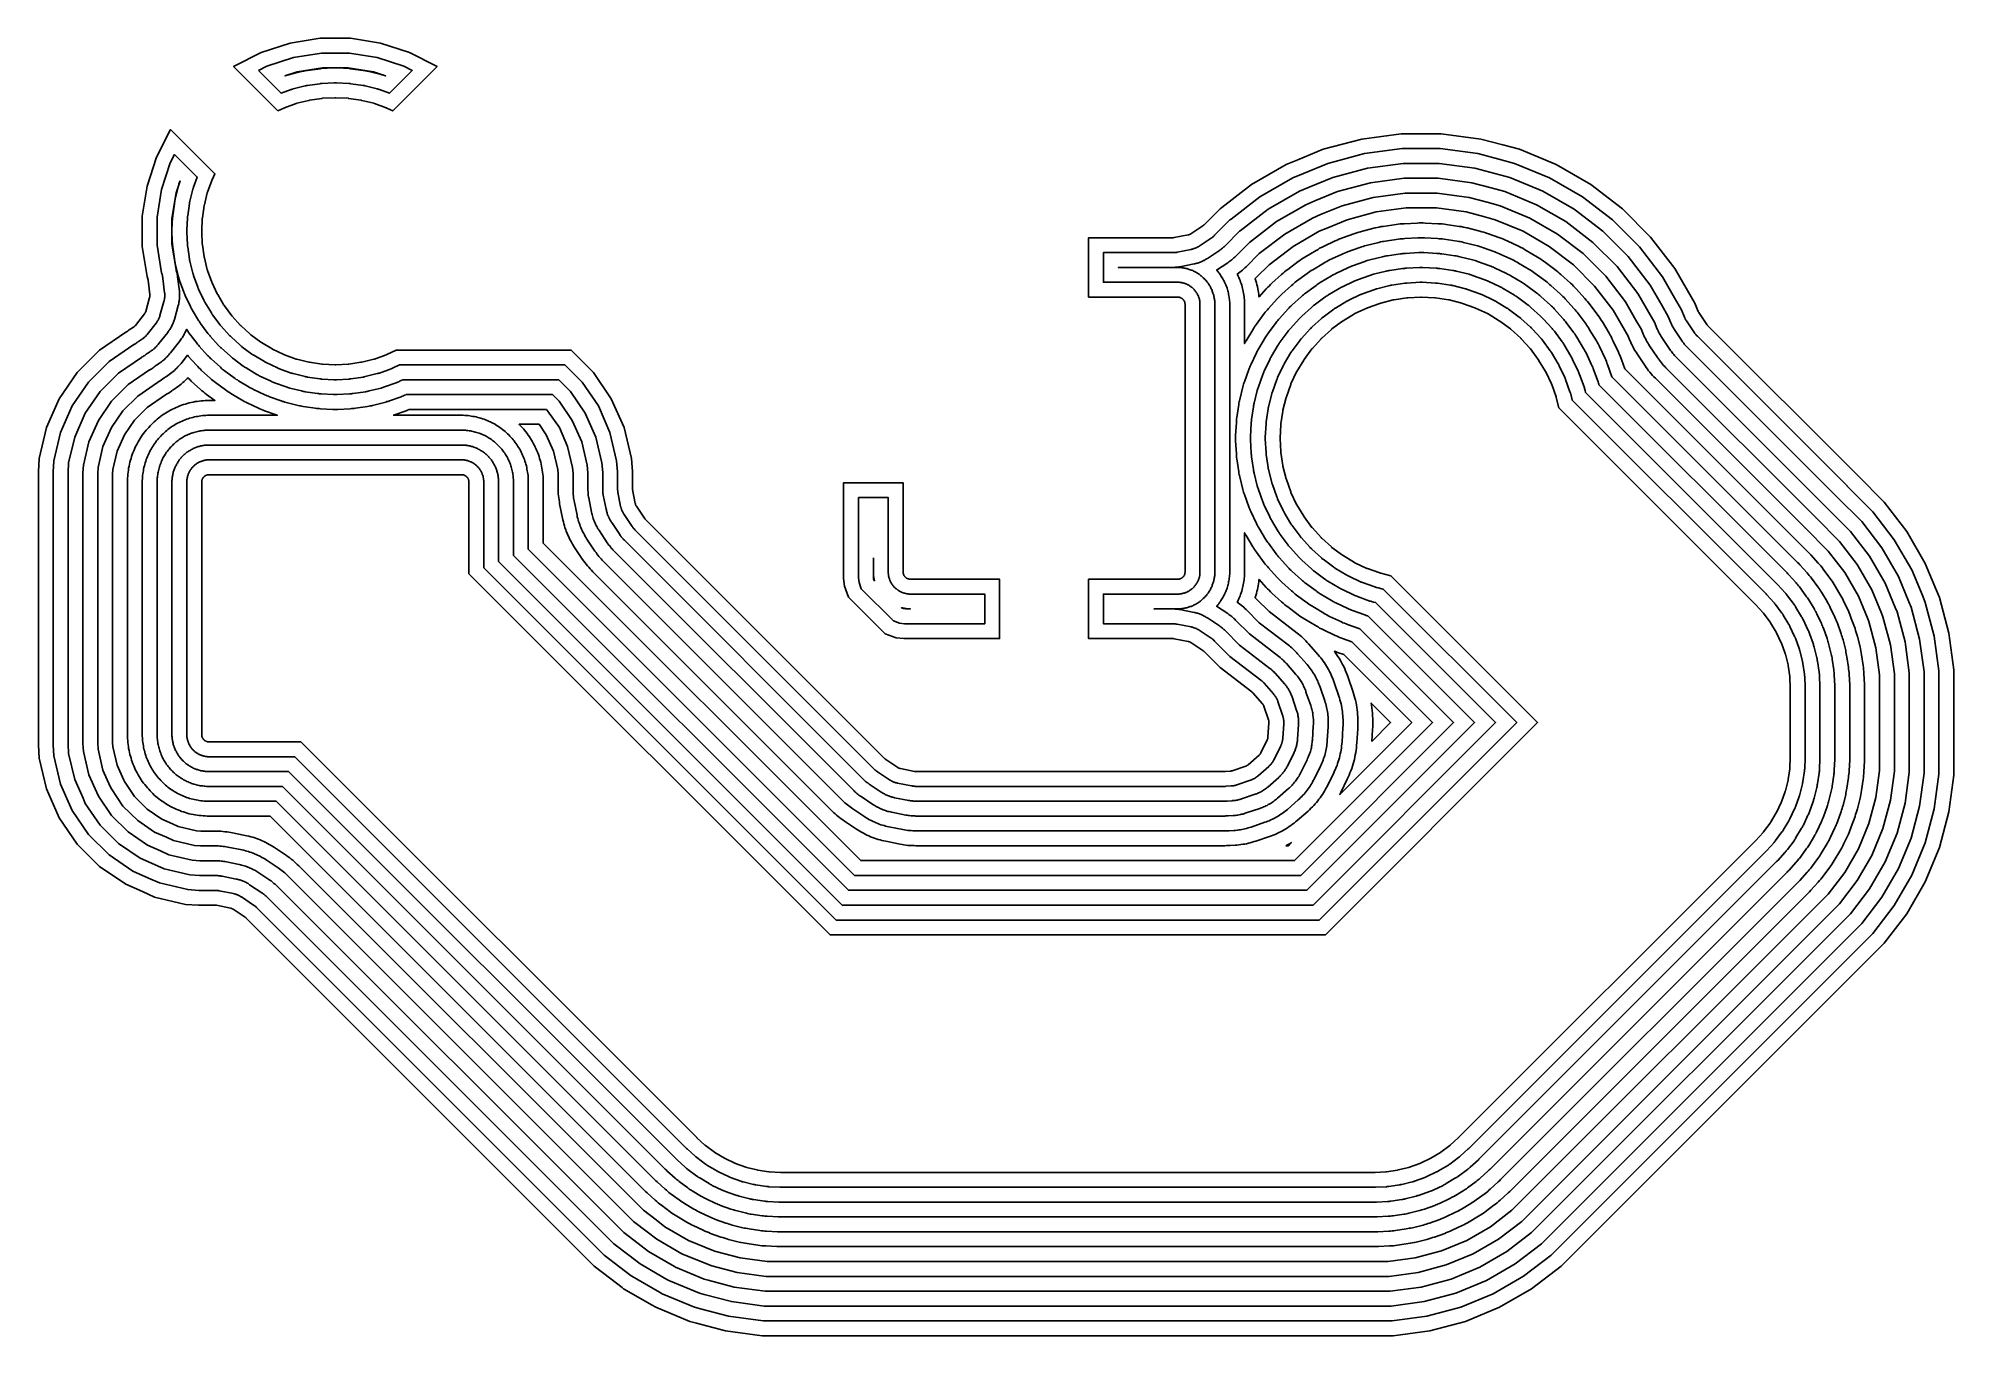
# Model space of a CAD drawing. Header units: metres. Extents: x 4.9 to 17.8, y 3.1 to 11.9.
import ezdxf

# ---------------------------------------------------------------- set-up
doc = ezdxf.new("R2010")
doc.units = ezdxf.units.M

msp = doc.modelspace()

# ---------------------------------------------------------------- linework, layer by layer
for points in [[(6.544, 11.37), (6.246, 11.668), (6.25, 11.671), (6.432, 11.764), (6.627, 11.827), (6.829, 11.859), (7.033, 11.859), (7.235, 11.827), (7.43, 11.764), (7.612, 11.671), (7.616, 11.668), (7.318, 11.37), (7.278, 11.389), (7.277, 11.39), (7.275, 11.39), (7.274, 11.391), (7.273, 11.391), (7.195, 11.419), (7.193, 11.42), (7.192, 11.42), (7.191, 11.421), (7.19, 11.421), (7.109, 11.441), (7.108, 11.441), (7.107, 11.442), (7.105, 11.442), (7.104, 11.442), (7.022, 11.454), (7.02, 11.454), (7.019, 11.455), (7.018, 11.455), (7.017, 11.455), (6.934, 11.459), (6.932, 11.459), (6.931, 11.459), (6.93, 11.459), (6.929, 11.459), (6.845, 11.455), (6.844, 11.455), (6.843, 11.455), (6.842, 11.454), (6.84, 11.454), (6.758, 11.442), (6.757, 11.442), (6.755, 11.442), (6.754, 11.441), (6.753, 11.441), (6.672, 11.421), (6.671, 11.421), (6.67, 11.42), (6.669, 11.42), (6.667, 11.419), (6.589, 11.391), (6.588, 11.391), (6.587, 11.39), (6.586, 11.39), (6.584, 11.389), (6.544, 11.37)], [(6.414, 11.642), (6.47, 11.671), (6.65, 11.729), (6.837, 11.759), (7.026, 11.759), (7.212, 11.729), (7.392, 11.671), (7.449, 11.642), (7.296, 11.489), (7.228, 11.514), (7.225, 11.515), (7.221, 11.516), (7.218, 11.517), (7.214, 11.518), (7.133, 11.538), (7.13, 11.539), (7.126, 11.54), (7.123, 11.54), (7.119, 11.541), (7.036, 11.553), (7.033, 11.554), (7.029, 11.554), (7.025, 11.554), (7.022, 11.555), (6.938, 11.559), (6.935, 11.559), (6.931, 11.559), (6.927, 11.559), (6.924, 11.559), (6.84, 11.555), (6.837, 11.554), (6.833, 11.554), (6.829, 11.554), (6.826, 11.553), (6.743, 11.541), (6.74, 11.54), (6.736, 11.54), (6.732, 11.539), (6.729, 11.538), (6.648, 11.518), (6.644, 11.517), (6.641, 11.516), (6.637, 11.515), (6.634, 11.514), (6.566, 11.489), (6.414, 11.642)], [(6.592, 11.605), (6.673, 11.632), (6.844, 11.659), (7.018, 11.659), (7.189, 11.632), (7.27, 11.605), (7.27, 11.605), (7.262, 11.608), (7.256, 11.61), (7.25, 11.612), (7.244, 11.613), (7.239, 11.615), (7.158, 11.635), (7.152, 11.637), (7.146, 11.638), (7.14, 11.639), (7.134, 11.64), (7.051, 11.652), (7.045, 11.653), (7.039, 11.654), (7.033, 11.654), (7.027, 11.655), (6.943, 11.659), (6.937, 11.659), (6.931, 11.659), (6.925, 11.659), (6.919, 11.659), (6.835, 11.655), (6.829, 11.654), (6.823, 11.654), (6.817, 11.653), (6.811, 11.652), (6.729, 11.64), (6.722, 11.639), (6.716, 11.638), (6.71, 11.637), (6.704, 11.635), (6.624, 11.615), (6.618, 11.613), (6.612, 11.612), (6.606, 11.61), (6.6, 11.608), (6.592, 11.605), (6.592, 11.605)], [(4.931, 8.941), (4.937, 9.028), (4.986, 9.236), (5.072, 9.431), (5.192, 9.607), (5.343, 9.758), (5.521, 9.88), (5.529, 9.884), (5.53, 9.885), (5.531, 9.885), (5.532, 9.886), (5.533, 9.887), (5.534, 9.887), (5.535, 9.888), (5.536, 9.889), (5.537, 9.89), (5.538, 9.891), (5.539, 9.891), (5.54, 9.892), (5.54, 9.893), (5.541, 9.894), (5.542, 9.895), (5.542, 9.895), (5.572, 9.914), (5.573, 9.915), (5.574, 9.915), (5.575, 9.916), (5.576, 9.917), (5.577, 9.918), (5.578, 9.918), (5.579, 9.919), (5.58, 9.92), (5.581, 9.921), (5.582, 9.922), (5.583, 9.923), (5.583, 9.924), (5.584, 9.924), (5.585, 9.925), (5.645, 10.002), (5.646, 10.003), (5.647, 10.004), (5.647, 10.005), (5.648, 10.006), (5.649, 10.007), (5.649, 10.008), (5.65, 10.009), (5.65, 10.01), (5.651, 10.011), (5.652, 10.012), (5.652, 10.013), (5.652, 10.014), (5.653, 10.016), (5.653, 10.017), (5.654, 10.018), (5.654, 10.019), (5.68, 10.113), (5.681, 10.114), (5.681, 10.115), (5.681, 10.116), (5.682, 10.117), (5.682, 10.119), (5.682, 10.12), (5.682, 10.121), (5.682, 10.122), (5.682, 10.123), (5.682, 10.125), (5.682, 10.126), (5.682, 10.127), (5.682, 10.128), (5.682, 10.13), (5.682, 10.131), (5.682, 10.132), (5.671, 10.229), (5.67, 10.23), (5.67, 10.231), (5.67, 10.232), (5.67, 10.233), (5.669, 10.235), (5.669, 10.236), (5.669, 10.237), (5.668, 10.238), (5.663, 10.255), (5.631, 10.457), (5.631, 10.661), (5.663, 10.863), (5.726, 11.058), (5.819, 11.24), (5.822, 11.244), (6.12, 10.946), (6.101, 10.906), (6.1, 10.905), (6.1, 10.903), (6.099, 10.902), (6.099, 10.901), (6.071, 10.823), (6.07, 10.821), (6.07, 10.82), (6.069, 10.819), (6.069, 10.818), (6.049, 10.737), (6.049, 10.736), (6.048, 10.735), (6.048, 10.733), (6.048, 10.732), (6.036, 10.65), (6.036, 10.648), (6.035, 10.647), (6.035, 10.646), (6.035, 10.645), (6.031, 10.561), (6.031, 10.56), (6.031, 10.559), (6.031, 10.558), (6.031, 10.557), (6.035, 10.473), (6.035, 10.472), (6.035, 10.471), (6.036, 10.47), (6.036, 10.468), (6.048, 10.386), (6.048, 10.385), (6.048, 10.383), (6.049, 10.382), (6.049, 10.381), (6.069, 10.3), (6.069, 10.299), (6.07, 10.298), (6.07, 10.297), (6.071, 10.295), (6.099, 10.217), (6.099, 10.216), (6.1, 10.215), (6.1, 10.213), (6.101, 10.212), (6.136, 10.137), (6.137, 10.136), (6.137, 10.135), (6.138, 10.134), (6.139, 10.133), (6.181, 10.061), (6.182, 10.06), (6.183, 10.059), (6.183, 10.058), (6.184, 10.057), (6.234, 9.99), (6.235, 9.989), (6.235, 9.988), (6.236, 9.987), (6.237, 9.986), (6.293, 9.924), (6.294, 9.923), (6.295, 9.923), (6.296, 9.922), (6.296, 9.921), (6.358, 9.865), (6.359, 9.864), (6.36, 9.863), (6.361, 9.862), (6.362, 9.862), (6.429, 9.812), (6.43, 9.811), (6.431, 9.811), (6.432, 9.81), (6.433, 9.809), (6.505, 9.766), (6.506, 9.766), (6.507, 9.765), (6.508, 9.765), (6.509, 9.764), (6.584, 9.728), (6.586, 9.728), (6.587, 9.727), (6.588, 9.727), (6.589, 9.727), (6.667, 9.698), (6.669, 9.698), (6.67, 9.698), (6.671, 9.697), (6.672, 9.697), (6.753, 9.677), (6.754, 9.677), (6.755, 9.676), (6.757, 9.676), (6.758, 9.676), (6.84, 9.664), (6.842, 9.663), (6.843, 9.663), (6.844, 9.663), (6.845, 9.663), (6.929, 9.659), (6.93, 9.659), (6.931, 9.659), (6.932, 9.659), (6.934, 9.659), (7.017, 9.663), (7.018, 9.663), (7.019, 9.663), (7.02, 9.663), (7.022, 9.664), (7.104, 9.676), (7.105, 9.676), (7.107, 9.676), (7.108, 9.677), (7.109, 9.677), (7.19, 9.697), (7.191, 9.697), (7.192, 9.698), (7.193, 9.698), (7.195, 9.698), (7.273, 9.727), (7.274, 9.727), (7.275, 9.727), (7.277, 9.728), (7.278, 9.728), (7.341, 9.759), (8.518, 9.759), (8.519, 9.758), (8.67, 9.607), (8.79, 9.431), (8.877, 9.236), (8.926, 9.028), (8.932, 8.941), (8.932, 8.83), (8.932, 8.829), (8.932, 8.828), (8.932, 8.826), (8.932, 8.825), (8.932, 8.824), (8.932, 8.823), (8.932, 8.821), (8.933, 8.82), (8.951, 8.725), (8.952, 8.724), (8.952, 8.723), (8.952, 8.721), (8.953, 8.72), (8.953, 8.719), (8.953, 8.718), (8.954, 8.717), (8.954, 8.716), (8.955, 8.714), (8.955, 8.713), (8.956, 8.712), (8.956, 8.711), (8.957, 8.71), (8.958, 8.709), (8.958, 8.708), (8.959, 8.707), (9.013, 8.626), (9.014, 8.625), (9.014, 8.624), (9.015, 8.623), (9.016, 8.622), (9.017, 8.621), (9.017, 8.62), (9.018, 8.619), (9.019, 8.619), (10.631, 7.007), (10.632, 7.006), (10.632, 7.005), (10.633, 7.005), (10.634, 7.004), (10.635, 7.003), (10.636, 7.002), (10.637, 7.002), (10.638, 7.001), (10.719, 6.947), (10.72, 6.946), (10.721, 6.946), (10.722, 6.945), (10.723, 6.944), (10.724, 6.944), (10.725, 6.943), (10.727, 6.943), (10.728, 6.942), (10.729, 6.942), (10.73, 6.941), (10.731, 6.941), (10.732, 6.941), (10.734, 6.94), (10.735, 6.94), (10.736, 6.94), (10.737, 6.939), (10.832, 6.92), (10.834, 6.92), (10.835, 6.92), (10.836, 6.92), (10.837, 6.92), (10.838, 6.92), (10.84, 6.92), (10.841, 6.919), (10.842, 6.919), (12.922, 6.919), (12.923, 6.919), (12.925, 6.92), (12.926, 6.92), (12.958, 6.922), (12.959, 6.922), (12.96, 6.922), (12.962, 6.922), (12.963, 6.922), (12.964, 6.922), (12.965, 6.923), (12.966, 6.923), (12.967, 6.923), (12.969, 6.924), (12.97, 6.924), (12.971, 6.924), (13.063, 6.955), (13.064, 6.956), (13.065, 6.956), (13.066, 6.957), (13.067, 6.957), (13.069, 6.958), (13.07, 6.958), (13.071, 6.959), (13.072, 6.96), (13.073, 6.96), (13.074, 6.961), (13.075, 6.961), (13.076, 6.962), (13.077, 6.963), (13.078, 6.964), (13.079, 6.964), (13.08, 6.965), (13.153, 7.029), (13.154, 7.03), (13.155, 7.031), (13.156, 7.032), (13.156, 7.033), (13.157, 7.034), (13.158, 7.035), (13.159, 7.035), (13.16, 7.036), (13.16, 7.037), (13.161, 7.038), (13.162, 7.039), (13.162, 7.04), (13.163, 7.042), (13.164, 7.043), (13.164, 7.044), (13.165, 7.045), (13.208, 7.132), (13.208, 7.133), (13.209, 7.134), (13.209, 7.135), (13.21, 7.136), (13.21, 7.138), (13.21, 7.139), (13.211, 7.14), (13.211, 7.141), (13.211, 7.142), (13.212, 7.143), (13.212, 7.145), (13.212, 7.146), (13.212, 7.147), (13.213, 7.148), (13.213, 7.15), (13.213, 7.151), (13.219, 7.248), (13.219, 7.249), (13.219, 7.25), (13.219, 7.251), (13.219, 7.253), (13.219, 7.254), (13.219, 7.255), (13.219, 7.256), (13.219, 7.257), (13.219, 7.259), (13.218, 7.26), (13.218, 7.261), (13.218, 7.262), (13.218, 7.264), (13.217, 7.265), (13.217, 7.266), (13.217, 7.267), (13.185, 7.359), (13.185, 7.36), (13.184, 7.361), (13.184, 7.362), (13.184, 7.364), (13.183, 7.365), (13.182, 7.366), (13.182, 7.367), (13.181, 7.368), (13.181, 7.369), (13.18, 7.37), (13.179, 7.371), (13.179, 7.372), (13.178, 7.373), (13.177, 7.374), (13.176, 7.375), (13.176, 7.376), (13.112, 7.449), (13.111, 7.45), (13.11, 7.451), (13.109, 7.452), (13.108, 7.452), (13.107, 7.453), (13.106, 7.454), (13.105, 7.455), (13.104, 7.456), (12.89, 7.62), (12.783, 7.727), (12.782, 7.728), (12.781, 7.729), (12.78, 7.73), (12.779, 7.731), (12.778, 7.731), (12.777, 7.732), (12.776, 7.733), (12.775, 7.734), (12.694, 7.788), (12.693, 7.788), (12.692, 7.789), (12.691, 7.79), (12.69, 7.79), (12.689, 7.791), (12.688, 7.791), (12.687, 7.792), (12.686, 7.792), (12.685, 7.793), (12.683, 7.793), (12.682, 7.794), (12.681, 7.794), (12.68, 7.794), (12.679, 7.795), (12.678, 7.795), (12.676, 7.795), (12.581, 7.814), (12.58, 7.814), (12.579, 7.814), (12.577, 7.815), (12.576, 7.815), (12.575, 7.815), (12.574, 7.815), (12.573, 7.815), (12.571, 7.815), (12.005, 7.815), (12.005, 8.215), (12.605, 8.215), (12.606, 8.215), (12.607, 8.215), (12.609, 8.215), (12.61, 8.215), (12.611, 8.215), (12.612, 8.216), (12.614, 8.216), (12.615, 8.216), (12.616, 8.216), (12.617, 8.217), (12.618, 8.217), (12.62, 8.217), (12.621, 8.218), (12.622, 8.218), (12.623, 8.218), (12.624, 8.219), (12.625, 8.219), (12.626, 8.22), (12.627, 8.22), (12.629, 8.221), (12.63, 8.222), (12.631, 8.222), (12.632, 8.223), (12.633, 8.223), (12.634, 8.224), (12.635, 8.225), (12.636, 8.226), (12.637, 8.226), (12.638, 8.227), (12.639, 8.228), (12.639, 8.229), (12.64, 8.23), (12.641, 8.231), (12.642, 8.231), (12.643, 8.232), (12.644, 8.233), (12.644, 8.234), (12.645, 8.235), (12.646, 8.236), (12.647, 8.237), (12.647, 8.238), (12.648, 8.239), (12.649, 8.24), (12.649, 8.241), (12.65, 8.243), (12.65, 8.244), (12.651, 8.245), (12.651, 8.246), (12.652, 8.247), (12.652, 8.248), (12.652, 8.249), (12.653, 8.25), (12.653, 8.252), (12.654, 8.253), (12.654, 8.254), (12.654, 8.255), (12.654, 8.256), (12.654, 8.258), (12.655, 8.259), (12.655, 8.26), (12.655, 8.261), (12.655, 8.263), (12.655, 8.264), (12.655, 8.265), (12.655, 10.065), (12.655, 10.066), (12.655, 10.067), (12.655, 10.069), (12.655, 10.07), (12.655, 10.071), (12.654, 10.072), (12.654, 10.074), (12.654, 10.075), (12.654, 10.076), (12.654, 10.077), (12.653, 10.078), (12.653, 10.08), (12.652, 10.081), (12.652, 10.082), (12.652, 10.083), (12.651, 10.084), (12.651, 10.085), (12.65, 10.086), (12.65, 10.087), (12.649, 10.089), (12.649, 10.09), (12.648, 10.091), (12.647, 10.092), (12.647, 10.093), (12.646, 10.094), (12.645, 10.095), (12.644, 10.096), (12.644, 10.097), (12.643, 10.098), (12.642, 10.099), (12.641, 10.099), (12.64, 10.1), (12.639, 10.101), (12.639, 10.102), (12.638, 10.103), (12.637, 10.104), (12.636, 10.104), (12.635, 10.105), (12.634, 10.106), (12.633, 10.107), (12.632, 10.107), (12.631, 10.108), (12.63, 10.109), (12.629, 10.109), (12.627, 10.11), (12.626, 10.11), (12.625, 10.111), (12.624, 10.111), (12.623, 10.112), (12.622, 10.112), (12.621, 10.112), (12.62, 10.113), (12.618, 10.113), (12.617, 10.114), (12.616, 10.114), (12.615, 10.114), (12.614, 10.114), (12.612, 10.114), (12.611, 10.115), (12.61, 10.115), (12.609, 10.115), (12.607, 10.115), (12.606, 10.115), (12.605, 10.115), (12.005, 10.115), (12.005, 10.515), (12.571, 10.515), (12.573, 10.515), (12.574, 10.515), (12.575, 10.515), (12.576, 10.515), (12.577, 10.515), (12.579, 10.516), (12.58, 10.516), (12.581, 10.516), (12.676, 10.535), (12.678, 10.535), (12.679, 10.535), (12.68, 10.536), (12.681, 10.536), (12.682, 10.536), (12.683, 10.537), (12.685, 10.537), (12.686, 10.538), (12.687, 10.538), (12.688, 10.539), (12.689, 10.539), (12.69, 10.54), (12.691, 10.54), (12.692, 10.541), (12.693, 10.542), (12.694, 10.542), (12.775, 10.596), (12.776, 10.597), (12.777, 10.598), (12.778, 10.599), (12.779, 10.599), (12.78, 10.6), (12.781, 10.601), (12.782, 10.602), (12.783, 10.603), (12.89, 10.71), (12.903, 10.72), (13.103, 10.874), (13.336, 11.008), (13.414, 11.04), (13.584, 11.111), (13.844, 11.18), (14.111, 11.216), (14.379, 11.216), (14.646, 11.18), (14.794, 11.141), (14.906, 11.111), (15.154, 11.008), (15.387, 10.874), (15.6, 10.71), (15.79, 10.52), (15.954, 10.307), (16.038, 10.161), (16.088, 10.074), (16.111, 10.019), (16.111, 10.018), (16.112, 10.017), (16.112, 10.016), (16.113, 10.015), (16.113, 10.014), (16.114, 10.013), (16.115, 10.012), (16.115, 10.011), (16.169, 9.93), (16.17, 9.929), (16.171, 9.928), (16.171, 9.927), (16.172, 9.926), (16.173, 9.925), (16.174, 9.924), (16.175, 9.923), (16.175, 9.922), (17.185, 8.913), (17.185, 8.913), (17.363, 8.735), (17.515, 8.537), (17.639, 8.321), (17.715, 8.139), (17.735, 8.091), (17.799, 7.851), (17.832, 7.604), (17.832, 6.894), (17.799, 6.647), (17.735, 6.407), (17.639, 6.177), (17.515, 5.961), (17.363, 5.763), (15.187, 3.587), (14.989, 3.435), (14.773, 3.311), (14.543, 3.215), (14.303, 3.151), (14.056, 3.118), (9.806, 3.118), (9.559, 3.151), (9.364, 3.203), (9.319, 3.215), (9.089, 3.311), (9.065, 3.325), (8.873, 3.435), (8.863, 3.443), (8.787, 3.501), (8.675, 3.587), (6.331, 5.931), (6.331, 5.932), (6.33, 5.933), (6.329, 5.933), (6.328, 5.934), (6.327, 5.935), (6.326, 5.936), (6.325, 5.936), (6.324, 5.937), (6.243, 5.991), (6.242, 5.992), (6.241, 5.992), (6.24, 5.993), (6.239, 5.994), (6.238, 5.994), (6.237, 5.995), (6.236, 5.995), (6.234, 5.996), (6.233, 5.996), (6.232, 5.997), (6.231, 5.997), (6.23, 5.997), (6.229, 5.998), (6.227, 5.998), (6.226, 5.998), (6.225, 5.999), (6.13, 6.018), (6.129, 6.018), (6.127, 6.018), (6.126, 6.018), (6.125, 6.018), (6.124, 6.018), (6.122, 6.018), (6.121, 6.018), (6.12, 6.018), (6.009, 6.018), (5.922, 6.024), (5.714, 6.073), (5.632, 6.11), (5.519, 6.16), (5.343, 6.28), (5.192, 6.431), (5.072, 6.607), (5.049, 6.658), (4.986, 6.802), (4.937, 7.01), (4.931, 7.097), (4.931, 8.941)], [(5.031, 8.938), (5.036, 9.013), (5.081, 9.204), (5.159, 9.382), (5.269, 9.543), (5.407, 9.681), (5.573, 9.795), (5.577, 9.797), (5.581, 9.799), (5.584, 9.801), (5.587, 9.803), (5.59, 9.805), (5.593, 9.807), (5.596, 9.809), (5.599, 9.811), (5.602, 9.814), (5.604, 9.816), (5.605, 9.816), (5.626, 9.829), (5.629, 9.831), (5.632, 9.833), (5.635, 9.836), (5.638, 9.838), (5.64, 9.84), (5.643, 9.842), (5.646, 9.845), (5.649, 9.847), (5.651, 9.85), (5.654, 9.852), (5.656, 9.855), (5.659, 9.858), (5.661, 9.861), (5.664, 9.864), (5.724, 9.94), (5.726, 9.943), (5.728, 9.946), (5.73, 9.949), (5.732, 9.952), (5.734, 9.955), (5.736, 9.958), (5.738, 9.961), (5.74, 9.965), (5.741, 9.968), (5.743, 9.971), (5.744, 9.975), (5.746, 9.978), (5.747, 9.981), (5.748, 9.985), (5.749, 9.988), (5.75, 9.992), (5.777, 10.085), (5.778, 10.089), (5.778, 10.093), (5.779, 10.096), (5.78, 10.1), (5.781, 10.103), (5.781, 10.107), (5.781, 10.111), (5.782, 10.114), (5.782, 10.118), (5.782, 10.122), (5.782, 10.125), (5.782, 10.129), (5.782, 10.133), (5.782, 10.136), (5.782, 10.14), (5.781, 10.144), (5.77, 10.24), (5.769, 10.244), (5.769, 10.248), (5.768, 10.251), (5.767, 10.255), (5.767, 10.258), (5.766, 10.262), (5.765, 10.265), (5.764, 10.269), (5.761, 10.278), (5.731, 10.465), (5.731, 10.653), (5.761, 10.84), (5.819, 11.02), (5.848, 11.076), (6.001, 10.924), (5.976, 10.856), (5.975, 10.853), (5.974, 10.849), (5.973, 10.846), (5.972, 10.842), (5.952, 10.761), (5.951, 10.758), (5.95, 10.754), (5.95, 10.75), (5.949, 10.747), (5.937, 10.664), (5.936, 10.661), (5.936, 10.657), (5.936, 10.653), (5.935, 10.65), (5.931, 10.566), (5.931, 10.563), (5.931, 10.559), (5.931, 10.555), (5.931, 10.552), (5.935, 10.468), (5.936, 10.465), (5.936, 10.461), (5.936, 10.457), (5.937, 10.454), (5.949, 10.371), (5.95, 10.367), (5.95, 10.364), (5.951, 10.36), (5.952, 10.357), (5.972, 10.276), (5.973, 10.272), (5.974, 10.269), (5.975, 10.265), (5.976, 10.262), (6.005, 10.183), (6.006, 10.18), (6.007, 10.176), (6.009, 10.173), (6.01, 10.17), (6.046, 10.094), (6.047, 10.091), (6.049, 10.088), (6.051, 10.084), (6.053, 10.081), (6.096, 10.01), (6.098, 10.006), (6.1, 10.003), (6.102, 10), (6.104, 9.997), (6.154, 9.93), (6.156, 9.927), (6.158, 9.925), (6.16, 9.922), (6.163, 9.919), (6.219, 9.857), (6.221, 9.854), (6.224, 9.852), (6.227, 9.849), (6.229, 9.847), (6.291, 9.791), (6.294, 9.788), (6.297, 9.786), (6.3, 9.784), (6.302, 9.781), (6.369, 9.732), (6.372, 9.73), (6.375, 9.727), (6.379, 9.725), (6.382, 9.724), (6.453, 9.681), (6.456, 9.679), (6.46, 9.677), (6.463, 9.675), (6.466, 9.674), (6.542, 9.638), (6.545, 9.637), (6.548, 9.635), (6.552, 9.634), (6.555, 9.632), (6.634, 9.604), (6.637, 9.603), (6.641, 9.602), (6.644, 9.601), (6.648, 9.6), (6.729, 9.58), (6.732, 9.579), (6.736, 9.578), (6.74, 9.578), (6.743, 9.577), (6.826, 9.565), (6.829, 9.564), (6.833, 9.564), (6.837, 9.563), (6.84, 9.563), (6.924, 9.559), (6.927, 9.559), (6.931, 9.559), (6.935, 9.559), (6.938, 9.559), (7.022, 9.563), (7.025, 9.563), (7.029, 9.564), (7.033, 9.564), (7.036, 9.565), (7.119, 9.577), (7.123, 9.578), (7.126, 9.578), (7.13, 9.579), (7.133, 9.58), (7.214, 9.6), (7.218, 9.601), (7.221, 9.602), (7.225, 9.603), (7.228, 9.604), (7.307, 9.632), (7.31, 9.634), (7.314, 9.635), (7.317, 9.637), (7.32, 9.638), (7.364, 9.659), (8.477, 9.659), (8.593, 9.543), (8.703, 9.382), (8.781, 9.204), (8.826, 9.013), (8.832, 8.938), (8.832, 8.83), (8.832, 8.826), (8.832, 8.823), (8.832, 8.819), (8.832, 8.815), (8.833, 8.812), (8.833, 8.808), (8.834, 8.804), (8.834, 8.801), (8.853, 8.705), (8.854, 8.702), (8.855, 8.698), (8.856, 8.695), (8.857, 8.691), (8.858, 8.688), (8.859, 8.684), (8.861, 8.681), (8.862, 8.677), (8.863, 8.674), (8.865, 8.671), (8.867, 8.667), (8.868, 8.664), (8.87, 8.661), (8.872, 8.658), (8.874, 8.654), (8.876, 8.651), (8.93, 8.571), (8.932, 8.568), (8.934, 8.565), (8.936, 8.562), (8.939, 8.559), (8.941, 8.556), (8.943, 8.553), (8.946, 8.551), (8.948, 8.548), (10.56, 6.936), (10.563, 6.934), (10.565, 6.931), (10.568, 6.929), (10.571, 6.926), (10.574, 6.924), (10.577, 6.922), (10.58, 6.92), (10.583, 6.918), (10.664, 6.864), (10.667, 6.862), (10.67, 6.86), (10.673, 6.858), (10.676, 6.856), (10.679, 6.854), (10.683, 6.853), (10.686, 6.851), (10.689, 6.85), (10.693, 6.848), (10.696, 6.847), (10.7, 6.846), (10.703, 6.845), (10.707, 6.844), (10.71, 6.843), (10.714, 6.842), (10.718, 6.841), (10.813, 6.822), (10.816, 6.822), (10.82, 6.821), (10.824, 6.821), (10.827, 6.82), (10.831, 6.82), (10.835, 6.82), (10.838, 6.819), (10.842, 6.819), (12.922, 6.819), (12.926, 6.819), (12.929, 6.82), (12.932, 6.82), (12.965, 6.822), (12.968, 6.822), (12.972, 6.823), (12.975, 6.823), (12.979, 6.824), (12.982, 6.824), (12.986, 6.825), (12.989, 6.826), (12.993, 6.826), (12.996, 6.827), (13, 6.828), (13.003, 6.83), (13.095, 6.861), (13.099, 6.862), (13.102, 6.863), (13.105, 6.865), (13.109, 6.866), (13.112, 6.868), (13.115, 6.869), (13.119, 6.871), (13.122, 6.873), (13.125, 6.875), (13.128, 6.877), (13.131, 6.879), (13.134, 6.881), (13.137, 6.883), (13.14, 6.885), (13.143, 6.888), (13.146, 6.89), (13.219, 6.954), (13.222, 6.957), (13.224, 6.959), (13.227, 6.962), (13.229, 6.964), (13.232, 6.967), (13.234, 6.97), (13.237, 6.973), (13.239, 6.976), (13.241, 6.979), (13.243, 6.982), (13.245, 6.985), (13.247, 6.988), (13.249, 6.991), (13.251, 6.994), (13.253, 6.997), (13.254, 7.001), (13.297, 7.088), (13.299, 7.091), (13.3, 7.094), (13.302, 7.098), (13.303, 7.101), (13.304, 7.105), (13.306, 7.108), (13.307, 7.112), (13.308, 7.115), (13.309, 7.119), (13.309, 7.122), (13.31, 7.126), (13.311, 7.13), (13.311, 7.133), (13.312, 7.137), (13.312, 7.141), (13.313, 7.144), (13.319, 7.241), (13.319, 7.245), (13.319, 7.249), (13.319, 7.252), (13.319, 7.256), (13.319, 7.26), (13.319, 7.263), (13.318, 7.267), (13.318, 7.271), (13.317, 7.274), (13.317, 7.278), (13.316, 7.281), (13.315, 7.285), (13.314, 7.289), (13.313, 7.292), (13.312, 7.296), (13.311, 7.299), (13.28, 7.391), (13.279, 7.395), (13.277, 7.398), (13.276, 7.401), (13.275, 7.405), (13.273, 7.408), (13.271, 7.411), (13.27, 7.415), (13.268, 7.418), (13.266, 7.421), (13.264, 7.424), (13.262, 7.427), (13.26, 7.43), (13.258, 7.433), (13.255, 7.436), (13.253, 7.439), (13.251, 7.442), (13.187, 7.515), (13.184, 7.518), (13.182, 7.52), (13.179, 7.523), (13.176, 7.525), (13.174, 7.528), (13.171, 7.53), (13.168, 7.533), (13.165, 7.535), (12.956, 7.695), (12.853, 7.798), (12.851, 7.801), (12.848, 7.803), (12.845, 7.806), (12.843, 7.808), (12.84, 7.81), (12.837, 7.813), (12.834, 7.815), (12.831, 7.817), (12.75, 7.871), (12.747, 7.873), (12.744, 7.875), (12.741, 7.877), (12.737, 7.878), (12.734, 7.88), (12.731, 7.882), (12.727, 7.883), (12.724, 7.885), (12.721, 7.886), (12.717, 7.887), (12.714, 7.888), (12.71, 7.89), (12.707, 7.891), (12.703, 7.892), (12.699, 7.892), (12.696, 7.893), (12.601, 7.912), (12.597, 7.913), (12.593, 7.913), (12.59, 7.914), (12.586, 7.914), (12.582, 7.915), (12.579, 7.915), (12.575, 7.915), (12.571, 7.915), (12.105, 7.915), (12.105, 8.115), (12.605, 8.115), (12.609, 8.115), (12.612, 8.115), (12.616, 8.115), (12.62, 8.116), (12.623, 8.116), (12.627, 8.117), (12.631, 8.117), (12.634, 8.118), (12.638, 8.119), (12.641, 8.12), (12.645, 8.12), (12.649, 8.121), (12.652, 8.123), (12.656, 8.124), (12.659, 8.125), (12.662, 8.126), (12.666, 8.128), (12.669, 8.129), (12.672, 8.131), (12.676, 8.133), (12.679, 8.134), (12.682, 8.136), (12.685, 8.138), (12.688, 8.14), (12.691, 8.142), (12.694, 8.145), (12.697, 8.147), (12.7, 8.149), (12.703, 8.151), (12.706, 8.154), (12.708, 8.156), (12.711, 8.159), (12.714, 8.162), (12.716, 8.164), (12.719, 8.167), (12.721, 8.17), (12.723, 8.173), (12.725, 8.176), (12.728, 8.179), (12.73, 8.182), (12.732, 8.185), (12.734, 8.188), (12.736, 8.191), (12.737, 8.194), (12.739, 8.198), (12.741, 8.201), (12.742, 8.204), (12.744, 8.208), (12.745, 8.211), (12.746, 8.214), (12.747, 8.218), (12.749, 8.221), (12.75, 8.225), (12.751, 8.229), (12.751, 8.232), (12.752, 8.236), (12.753, 8.239), (12.753, 8.243), (12.754, 8.247), (12.754, 8.25), (12.755, 8.254), (12.755, 8.258), (12.755, 8.261), (12.755, 8.265), (12.755, 10.065), (12.755, 10.069), (12.755, 10.072), (12.755, 10.076), (12.754, 10.08), (12.754, 10.083), (12.753, 10.087), (12.753, 10.091), (12.752, 10.094), (12.751, 10.098), (12.751, 10.101), (12.75, 10.105), (12.749, 10.109), (12.747, 10.112), (12.746, 10.116), (12.745, 10.119), (12.744, 10.122), (12.742, 10.126), (12.741, 10.129), (12.739, 10.132), (12.737, 10.136), (12.736, 10.139), (12.734, 10.142), (12.732, 10.145), (12.73, 10.148), (12.728, 10.151), (12.725, 10.154), (12.723, 10.157), (12.721, 10.16), (12.719, 10.163), (12.716, 10.166), (12.714, 10.168), (12.711, 10.171), (12.708, 10.174), (12.706, 10.176), (12.703, 10.179), (12.7, 10.181), (12.697, 10.183), (12.694, 10.185), (12.691, 10.188), (12.688, 10.19), (12.685, 10.192), (12.682, 10.194), (12.679, 10.196), (12.676, 10.197), (12.672, 10.199), (12.669, 10.201), (12.666, 10.202), (12.662, 10.204), (12.659, 10.205), (12.656, 10.206), (12.652, 10.207), (12.649, 10.209), (12.645, 10.21), (12.641, 10.211), (12.638, 10.211), (12.634, 10.212), (12.631, 10.213), (12.627, 10.213), (12.623, 10.214), (12.62, 10.214), (12.616, 10.215), (12.612, 10.215), (12.609, 10.215), (12.605, 10.215), (12.105, 10.215), (12.105, 10.415), (12.571, 10.415), (12.575, 10.415), (12.579, 10.415), (12.582, 10.415), (12.586, 10.416), (12.59, 10.416), (12.593, 10.417), (12.597, 10.417), (12.601, 10.418), (12.696, 10.437), (12.699, 10.438), (12.703, 10.438), (12.707, 10.439), (12.71, 10.44), (12.714, 10.442), (12.717, 10.443), (12.721, 10.444), (12.724, 10.445), (12.727, 10.447), (12.731, 10.448), (12.734, 10.45), (12.737, 10.452), (12.741, 10.453), (12.744, 10.455), (12.747, 10.457), (12.75, 10.459), (12.831, 10.513), (12.834, 10.515), (12.837, 10.517), (12.84, 10.52), (12.843, 10.522), (12.845, 10.524), (12.848, 10.527), (12.851, 10.529), (12.853, 10.532), (12.956, 10.635), (12.964, 10.641), (13.159, 10.79), (13.38, 10.918), (13.452, 10.948), (13.617, 11.016), (13.864, 11.082), (14.117, 11.116), (14.373, 11.116), (14.626, 11.082), (14.768, 11.044), (14.873, 11.016), (15.11, 10.918), (15.331, 10.79), (15.534, 10.635), (15.715, 10.454), (15.87, 10.251), (15.951, 10.111), (15.998, 10.03), (16.018, 9.981), (16.02, 9.978), (16.021, 9.974), (16.023, 9.971), (16.024, 9.968), (16.026, 9.965), (16.028, 9.961), (16.03, 9.958), (16.032, 9.955), (16.086, 9.874), (16.088, 9.871), (16.09, 9.868), (16.092, 9.865), (16.095, 9.863), (16.097, 9.86), (16.1, 9.857), (16.102, 9.854), (16.105, 9.852), (17.114, 8.843), (17.114, 8.842), (17.288, 8.669), (17.431, 8.481), (17.549, 8.277), (17.623, 8.1), (17.64, 8.059), (17.701, 7.831), (17.732, 7.597), (17.732, 6.901), (17.701, 6.667), (17.64, 6.439), (17.549, 6.221), (17.431, 6.017), (17.288, 5.829), (15.121, 3.662), (14.934, 3.519), (14.729, 3.401), (14.511, 3.31), (14.283, 3.249), (14.049, 3.218), (9.813, 3.218), (9.579, 3.249), (9.39, 3.3), (9.351, 3.31), (9.133, 3.401), (9.115, 3.411), (8.929, 3.519), (8.924, 3.522), (8.848, 3.58), (8.741, 3.662), (6.402, 6.002), (6.4, 6.004), (6.397, 6.007), (6.394, 6.009), (6.391, 6.011), (6.388, 6.014), (6.385, 6.016), (6.382, 6.018), (6.379, 6.02), (6.299, 6.074), (6.296, 6.076), (6.292, 6.078), (6.289, 6.08), (6.286, 6.082), (6.283, 6.083), (6.279, 6.085), (6.276, 6.087), (6.273, 6.088), (6.269, 6.089), (6.266, 6.091), (6.262, 6.092), (6.259, 6.093), (6.255, 6.094), (6.252, 6.095), (6.248, 6.096), (6.245, 6.097), (6.149, 6.116), (6.146, 6.116), (6.142, 6.117), (6.138, 6.117), (6.135, 6.118), (6.131, 6.118), (6.127, 6.118), (6.124, 6.118), (6.12, 6.118), (6.012, 6.118), (5.937, 6.124), (5.746, 6.169), (5.672, 6.201), (5.568, 6.247), (5.407, 6.357), (5.269, 6.495), (5.159, 6.656), (5.141, 6.698), (5.081, 6.834), (5.036, 7.025), (5.031, 7.1), (5.031, 8.938)], [(5.131, 8.934), (5.135, 8.998), (5.176, 9.172), (5.247, 9.333), (5.347, 9.479), (5.471, 9.603), (5.626, 9.709), (5.631, 9.712), (5.637, 9.716), (5.642, 9.719), (5.647, 9.722), (5.652, 9.726), (5.657, 9.73), (5.662, 9.733), (5.664, 9.735), (5.679, 9.745), (5.684, 9.748), (5.689, 9.751), (5.694, 9.755), (5.699, 9.759), (5.704, 9.763), (5.708, 9.766), (5.713, 9.77), (5.717, 9.775), (5.722, 9.779), (5.726, 9.783), (5.73, 9.788), (5.734, 9.792), (5.738, 9.797), (5.742, 9.802), (5.802, 9.878), (5.806, 9.883), (5.81, 9.888), (5.813, 9.893), (5.816, 9.898), (5.82, 9.903), (5.823, 9.908), (5.826, 9.914), (5.829, 9.919), (5.831, 9.925), (5.834, 9.93), (5.836, 9.936), (5.839, 9.942), (5.841, 9.947), (5.843, 9.953), (5.845, 9.959), (5.847, 9.965), (5.873, 10.058), (5.874, 10.064), (5.876, 10.07), (5.877, 10.076), (5.878, 10.082), (5.879, 10.088), (5.88, 10.094), (5.881, 10.1), (5.882, 10.107), (5.882, 10.113), (5.882, 10.119), (5.882, 10.125), (5.882, 10.131), (5.882, 10.137), (5.882, 10.143), (5.881, 10.149), (5.881, 10.156), (5.869, 10.252), (5.868, 10.258), (5.867, 10.264), (5.866, 10.27), (5.865, 10.276), (5.864, 10.282), (5.862, 10.288), (5.86, 10.294), (5.859, 10.3), (5.858, 10.301), (5.831, 10.472), (5.831, 10.646), (5.858, 10.817), (5.885, 10.898), (5.885, 10.898), (5.882, 10.89), (5.88, 10.884), (5.878, 10.878), (5.877, 10.872), (5.875, 10.866), (5.855, 10.786), (5.853, 10.78), (5.852, 10.774), (5.851, 10.768), (5.85, 10.761), (5.838, 10.679), (5.837, 10.673), (5.836, 10.667), (5.836, 10.661), (5.835, 10.655), (5.831, 10.571), (5.831, 10.565), (5.831, 10.559), (5.831, 10.553), (5.831, 10.547), (5.835, 10.463), (5.836, 10.457), (5.836, 10.451), (5.837, 10.445), (5.838, 10.439), (5.85, 10.356), (5.851, 10.35), (5.852, 10.344), (5.853, 10.338), (5.855, 10.332), (5.875, 10.251), (5.877, 10.246), (5.878, 10.24), (5.88, 10.234), (5.882, 10.228), (5.91, 10.149), (5.913, 10.144), (5.915, 10.138), (5.917, 10.132), (5.92, 10.127), (5.955, 10.051), (5.958, 10.046), (5.961, 10.04), (5.964, 10.035), (5.967, 10.03), (6.01, 9.958), (6.013, 9.953), (6.016, 9.948), (6.02, 9.943), (6.024, 9.938), (6.073, 9.871), (6.077, 9.866), (6.081, 9.861), (6.085, 9.856), (6.089, 9.852), (6.145, 9.79), (6.149, 9.786), (6.153, 9.781), (6.158, 9.777), (6.162, 9.773), (6.224, 9.717), (6.229, 9.713), (6.233, 9.709), (6.238, 9.705), (6.243, 9.701), (6.31, 9.651), (6.315, 9.648), (6.32, 9.644), (6.325, 9.641), (6.33, 9.638), (6.402, 9.595), (6.407, 9.592), (6.413, 9.589), (6.418, 9.586), (6.423, 9.583), (6.499, 9.548), (6.504, 9.545), (6.51, 9.543), (6.516, 9.54), (6.522, 9.538), (6.6, 9.51), (6.606, 9.508), (6.612, 9.506), (6.618, 9.505), (6.624, 9.503), (6.704, 9.483), (6.71, 9.481), (6.716, 9.48), (6.722, 9.479), (6.729, 9.478), (6.811, 9.466), (6.817, 9.465), (6.823, 9.464), (6.829, 9.464), (6.835, 9.463), (6.919, 9.459), (6.925, 9.459), (6.931, 9.459), (6.937, 9.459), (6.943, 9.459), (7.027, 9.463), (7.033, 9.464), (7.039, 9.464), (7.045, 9.465), (7.051, 9.466), (7.134, 9.478), (7.14, 9.479), (7.146, 9.48), (7.152, 9.481), (7.158, 9.483), (7.239, 9.503), (7.244, 9.505), (7.25, 9.506), (7.256, 9.508), (7.262, 9.51), (7.341, 9.538), (7.346, 9.54), (7.352, 9.543), (7.358, 9.545), (7.363, 9.548), (7.386, 9.559), (8.436, 9.559), (8.515, 9.479), (8.615, 9.333), (8.686, 9.172), (8.727, 8.998), (8.732, 8.934), (8.732, 8.83), (8.732, 8.824), (8.732, 8.818), (8.732, 8.812), (8.733, 8.806), (8.733, 8.799), (8.734, 8.793), (8.735, 8.787), (8.736, 8.781), (8.755, 8.686), (8.757, 8.68), (8.758, 8.674), (8.76, 8.668), (8.761, 8.662), (8.763, 8.656), (8.765, 8.651), (8.767, 8.645), (8.77, 8.639), (8.772, 8.633), (8.775, 8.628), (8.777, 8.622), (8.78, 8.617), (8.783, 8.612), (8.786, 8.606), (8.789, 8.601), (8.793, 8.596), (8.847, 8.515), (8.85, 8.51), (8.854, 8.505), (8.857, 8.5), (8.861, 8.495), (8.865, 8.491), (8.869, 8.486), (8.873, 8.482), (8.878, 8.477), (10.489, 6.866), (10.494, 6.861), (10.498, 6.857), (10.503, 6.853), (10.507, 6.849), (10.512, 6.845), (10.517, 6.842), (10.522, 6.838), (10.527, 6.835), (10.608, 6.781), (10.613, 6.777), (10.618, 6.774), (10.624, 6.771), (10.629, 6.768), (10.634, 6.765), (10.64, 6.762), (10.646, 6.76), (10.651, 6.757), (10.657, 6.755), (10.663, 6.753), (10.668, 6.751), (10.674, 6.749), (10.68, 6.747), (10.686, 6.746), (10.692, 6.744), (10.698, 6.743), (10.793, 6.724), (10.799, 6.723), (10.805, 6.722), (10.812, 6.721), (10.818, 6.721), (10.824, 6.72), (10.83, 6.72), (10.836, 6.72), (10.842, 6.719), (12.922, 6.719), (12.928, 6.72), (12.933, 6.72), (12.939, 6.72), (12.971, 6.722), (12.977, 6.723), (12.983, 6.723), (12.989, 6.724), (12.995, 6.725), (13.001, 6.726), (13.007, 6.727), (13.012, 6.728), (13.018, 6.73), (13.024, 6.731), (13.03, 6.733), (13.035, 6.735), (13.127, 6.766), (13.133, 6.768), (13.139, 6.77), (13.144, 6.773), (13.15, 6.775), (13.156, 6.778), (13.161, 6.78), (13.166, 6.783), (13.172, 6.786), (13.177, 6.789), (13.182, 6.793), (13.187, 6.796), (13.192, 6.8), (13.197, 6.803), (13.202, 6.807), (13.207, 6.811), (13.212, 6.815), (13.285, 6.879), (13.289, 6.883), (13.294, 6.887), (13.298, 6.892), (13.302, 6.896), (13.306, 6.901), (13.311, 6.905), (13.314, 6.91), (13.318, 6.915), (13.322, 6.92), (13.325, 6.925), (13.329, 6.93), (13.332, 6.935), (13.335, 6.94), (13.338, 6.945), (13.341, 6.951), (13.344, 6.956), (13.387, 7.043), (13.39, 7.049), (13.392, 7.055), (13.395, 7.06), (13.397, 7.066), (13.399, 7.072), (13.401, 7.078), (13.403, 7.083), (13.404, 7.089), (13.406, 7.095), (13.407, 7.101), (13.408, 7.107), (13.41, 7.113), (13.41, 7.119), (13.411, 7.125), (13.412, 7.132), (13.412, 7.138), (13.419, 7.235), (13.419, 7.241), (13.419, 7.247), (13.419, 7.253), (13.419, 7.259), (13.419, 7.265), (13.418, 7.271), (13.418, 7.278), (13.417, 7.284), (13.416, 7.29), (13.415, 7.296), (13.414, 7.302), (13.413, 7.308), (13.411, 7.314), (13.41, 7.32), (13.408, 7.325), (13.406, 7.331), (13.375, 7.423), (13.373, 7.429), (13.37, 7.435), (13.368, 7.441), (13.366, 7.446), (13.363, 7.452), (13.36, 7.457), (13.357, 7.463), (13.354, 7.468), (13.351, 7.473), (13.348, 7.478), (13.345, 7.484), (13.341, 7.489), (13.338, 7.494), (13.334, 7.498), (13.33, 7.503), (13.326, 7.508), (13.262, 7.581), (13.258, 7.585), (13.254, 7.59), (13.249, 7.594), (13.245, 7.598), (13.24, 7.603), (13.236, 7.607), (13.231, 7.611), (13.226, 7.614), (13.022, 7.771), (12.924, 7.869), (12.92, 7.873), (12.915, 7.877), (12.911, 7.881), (12.906, 7.885), (12.901, 7.889), (12.896, 7.893), (12.891, 7.896), (12.886, 7.9), (12.805, 7.954), (12.8, 7.957), (12.795, 7.96), (12.79, 7.964), (12.784, 7.967), (12.779, 7.969), (12.773, 7.972), (12.768, 7.975), (12.762, 7.977), (12.757, 7.979), (12.751, 7.981), (12.745, 7.983), (12.739, 7.985), (12.733, 7.987), (12.727, 7.989), (12.721, 7.99), (12.715, 7.991), (12.62, 8.01), (12.614, 8.011), (12.608, 8.012), (12.602, 8.013), (12.596, 8.014), (12.59, 8.014), (12.584, 8.015), (12.577, 8.015), (12.571, 8.015), (12.446, 8.015), (12.605, 8.015), (12.611, 8.015), (12.617, 8.015), (12.623, 8.016), (12.63, 8.016), (12.636, 8.017), (12.642, 8.018), (12.648, 8.019), (12.654, 8.02), (12.66, 8.021), (12.666, 8.023), (12.672, 8.024), (12.678, 8.026), (12.683, 8.028), (12.689, 8.03), (12.695, 8.032), (12.701, 8.034), (12.706, 8.036), (12.712, 8.039), (12.717, 8.042), (12.723, 8.045), (12.728, 8.047), (12.734, 8.051), (12.739, 8.054), (12.744, 8.057), (12.749, 8.061), (12.754, 8.064), (12.759, 8.068), (12.764, 8.072), (12.768, 8.076), (12.773, 8.08), (12.777, 8.084), (12.782, 8.088), (12.786, 8.093), (12.79, 8.097), (12.794, 8.102), (12.798, 8.106), (12.802, 8.111), (12.806, 8.116), (12.809, 8.121), (12.813, 8.126), (12.816, 8.131), (12.819, 8.136), (12.823, 8.142), (12.825, 8.147), (12.828, 8.153), (12.831, 8.158), (12.834, 8.164), (12.836, 8.169), (12.838, 8.175), (12.84, 8.181), (12.842, 8.187), (12.844, 8.192), (12.846, 8.198), (12.848, 8.204), (12.849, 8.21), (12.85, 8.216), (12.851, 8.222), (12.852, 8.228), (12.853, 8.234), (12.854, 8.241), (12.854, 8.247), (12.855, 8.253), (12.855, 8.259), (12.855, 8.265), (12.855, 10.065), (12.855, 10.071), (12.855, 10.077), (12.854, 10.083), (12.854, 10.09), (12.853, 10.096), (12.852, 10.102), (12.851, 10.108), (12.85, 10.114), (12.849, 10.12), (12.848, 10.126), (12.846, 10.132), (12.844, 10.138), (12.842, 10.143), (12.84, 10.149), (12.838, 10.155), (12.836, 10.161), (12.834, 10.166), (12.831, 10.172), (12.828, 10.177), (12.825, 10.183), (12.823, 10.188), (12.819, 10.194), (12.816, 10.199), (12.813, 10.204), (12.809, 10.209), (12.806, 10.214), (12.802, 10.219), (12.798, 10.224), (12.794, 10.228), (12.79, 10.233), (12.786, 10.237), (12.782, 10.242), (12.777, 10.246), (12.773, 10.25), (12.768, 10.254), (12.764, 10.258), (12.759, 10.262), (12.754, 10.266), (12.749, 10.269), (12.744, 10.273), (12.739, 10.276), (12.734, 10.279), (12.728, 10.283), (12.723, 10.285), (12.717, 10.288), (12.712, 10.291), (12.706, 10.294), (12.701, 10.296), (12.695, 10.298), (12.689, 10.3), (12.683, 10.302), (12.678, 10.304), (12.672, 10.306), (12.666, 10.308), (12.66, 10.309), (12.654, 10.31), (12.648, 10.311), (12.642, 10.312), (12.636, 10.313), (12.63, 10.314), (12.623, 10.314), (12.617, 10.315), (12.611, 10.315), (12.605, 10.315), (12.205, 10.315), (12.571, 10.315), (12.577, 10.315), (12.584, 10.315), (12.59, 10.316), (12.596, 10.316), (12.602, 10.317), (12.608, 10.318), (12.614, 10.319), (12.62, 10.32), (12.715, 10.339), (12.721, 10.34), (12.727, 10.341), (12.733, 10.343), (12.739, 10.345), (12.745, 10.347), (12.751, 10.349), (12.757, 10.351), (12.762, 10.353), (12.768, 10.355), (12.773, 10.358), (12.779, 10.361), (12.784, 10.363), (12.79, 10.366), (12.795, 10.37), (12.8, 10.373), (12.805, 10.376), (12.886, 10.43), (12.891, 10.434), (12.896, 10.437), (12.901, 10.441), (12.906, 10.445), (12.911, 10.449), (12.915, 10.453), (12.92, 10.457), (12.924, 10.461), (13.022, 10.559), (13.025, 10.561), (13.215, 10.707), (13.425, 10.828), (13.49, 10.855), (13.649, 10.921), (13.883, 10.984), (14.124, 11.016), (14.366, 11.016), (14.607, 10.984), (14.742, 10.948), (14.841, 10.921), (15.065, 10.828), (15.275, 10.707), (15.468, 10.559), (15.639, 10.388), (15.787, 10.195), (15.865, 10.061), (15.908, 9.985), (15.926, 9.943), (15.928, 9.937), (15.931, 9.932), (15.933, 9.926), (15.936, 9.921), (15.939, 9.915), (15.942, 9.91), (15.946, 9.905), (15.949, 9.9), (16.003, 9.819), (16.006, 9.814), (16.01, 9.809), (16.014, 9.804), (16.017, 9.799), (16.021, 9.794), (16.026, 9.79), (16.03, 9.785), (16.034, 9.781), (17.043, 8.772), (17.043, 8.772), (17.212, 8.603), (17.348, 8.426), (17.459, 8.233), (17.53, 8.062), (17.545, 8.027), (17.602, 7.811), (17.632, 7.59), (17.632, 6.908), (17.602, 6.686), (17.545, 6.471), (17.459, 6.265), (17.348, 6.072), (17.212, 5.895), (15.055, 3.738), (14.878, 3.602), (14.685, 3.491), (14.479, 3.405), (14.264, 3.348), (14.043, 3.318), (9.82, 3.318), (9.599, 3.348), (9.416, 3.397), (9.383, 3.405), (9.177, 3.491), (9.165, 3.498), (8.984, 3.602), (8.909, 3.66), (8.807, 3.738), (6.473, 6.072), (6.468, 6.077), (6.464, 6.081), (6.459, 6.085), (6.455, 6.089), (6.45, 6.093), (6.445, 6.096), (6.44, 6.1), (6.435, 6.103), (6.354, 6.157), (6.349, 6.161), (6.344, 6.164), (6.339, 6.167), (6.333, 6.17), (6.328, 6.173), (6.322, 6.176), (6.317, 6.178), (6.311, 6.18), (6.305, 6.183), (6.3, 6.185), (6.294, 6.187), (6.288, 6.189), (6.282, 6.19), (6.276, 6.192), (6.27, 6.193), (6.264, 6.195), (6.169, 6.214), (6.163, 6.215), (6.157, 6.216), (6.151, 6.217), (6.145, 6.217), (6.138, 6.218), (6.132, 6.218), (6.126, 6.218), (6.12, 6.218), (6.016, 6.218), (5.952, 6.223), (5.778, 6.264), (5.713, 6.293), (5.617, 6.335), (5.471, 6.435), (5.347, 6.559), (5.247, 6.704), (5.232, 6.739), (5.176, 6.866), (5.135, 7.04), (5.131, 7.104), (5.131, 8.934)], [(5.231, 8.931), (5.234, 8.983), (5.271, 9.14), (5.335, 9.285), (5.424, 9.415), (5.535, 9.526), (5.679, 9.625), (5.682, 9.626), (5.69, 9.631), (5.697, 9.635), (5.704, 9.64), (5.711, 9.645), (5.718, 9.65), (5.722, 9.654), (5.732, 9.66), (5.739, 9.665), (5.746, 9.67), (5.753, 9.675), (5.76, 9.68), (5.767, 9.685), (5.773, 9.69), (5.78, 9.696), (5.786, 9.702), (5.792, 9.708), (5.798, 9.714), (5.804, 9.72), (5.81, 9.727), (5.815, 9.733), (5.821, 9.74), (5.881, 9.816), (5.886, 9.823), (5.891, 9.83), (5.896, 9.837), (5.901, 9.844), (5.905, 9.851), (5.91, 9.859), (5.914, 9.866), (5.918, 9.874), (5.922, 9.881), (5.925, 9.889), (5.929, 9.897), (5.929, 9.899), (5.933, 9.892), (5.938, 9.885), (5.943, 9.878), (5.993, 9.811), (5.998, 9.804), (6.003, 9.798), (6.009, 9.791), (6.015, 9.785), (6.071, 9.723), (6.077, 9.717), (6.083, 9.71), (6.089, 9.704), (6.095, 9.699), (6.157, 9.643), (6.163, 9.637), (6.17, 9.631), (6.176, 9.626), (6.183, 9.621), (6.25, 9.571), (6.257, 9.566), (6.264, 9.561), (6.272, 9.557), (6.279, 9.552), (6.35, 9.509), (6.358, 9.505), (6.365, 9.501), (6.373, 9.497), (6.381, 9.493), (6.456, 9.457), (6.464, 9.454), (6.472, 9.45), (6.48, 9.447), (6.488, 9.444), (6.566, 9.416), (6.575, 9.413), (6.583, 9.411), (6.591, 9.408), (6.599, 9.406), (6.68, 9.386), (6.689, 9.384), (6.697, 9.382), (6.705, 9.38), (6.714, 9.379), (6.796, 9.367), (6.805, 9.366), (6.813, 9.365), (6.822, 9.364), (6.831, 9.363), (6.914, 9.359), (6.922, 9.359), (6.931, 9.359), (6.94, 9.359), (6.948, 9.359), (7.032, 9.363), (7.04, 9.364), (7.049, 9.365), (7.057, 9.366), (7.066, 9.367), (7.148, 9.379), (7.157, 9.38), (7.165, 9.382), (7.174, 9.384), (7.182, 9.386), (7.263, 9.406), (7.271, 9.408), (7.279, 9.411), (7.288, 9.413), (7.296, 9.416), (7.374, 9.444), (7.382, 9.447), (7.39, 9.45), (7.398, 9.454), (7.406, 9.457), (7.409, 9.459), (8.394, 9.459), (8.438, 9.415), (8.527, 9.285), (8.591, 9.14), (8.628, 8.983), (8.632, 8.931), (8.632, 8.83), (8.632, 8.821), (8.632, 8.813), (8.633, 8.804), (8.633, 8.796), (8.634, 8.787), (8.635, 8.779), (8.637, 8.77), (8.638, 8.762), (8.657, 8.666), (8.659, 8.658), (8.661, 8.65), (8.663, 8.641), (8.666, 8.633), (8.668, 8.625), (8.671, 8.617), (8.674, 8.609), (8.677, 8.601), (8.681, 8.593), (8.684, 8.585), (8.688, 8.577), (8.692, 8.57), (8.696, 8.562), (8.7, 8.555), (8.705, 8.547), (8.71, 8.54), (8.763, 8.46), (8.768, 8.452), (8.773, 8.445), (8.779, 8.439), (8.784, 8.432), (8.789, 8.425), (8.795, 8.419), (8.801, 8.413), (8.807, 8.406), (10.419, 6.795), (10.425, 6.789), (10.431, 6.783), (10.437, 6.777), (10.444, 6.772), (10.451, 6.766), (10.458, 6.761), (10.465, 6.756), (10.472, 6.751), (10.552, 6.697), (10.56, 6.693), (10.567, 6.688), (10.574, 6.684), (10.582, 6.68), (10.589, 6.676), (10.597, 6.672), (10.605, 6.668), (10.613, 6.665), (10.621, 6.662), (10.629, 6.659), (10.637, 6.656), (10.645, 6.653), (10.653, 6.651), (10.662, 6.649), (10.67, 6.647), (10.679, 6.645), (10.774, 6.626), (10.782, 6.625), (10.791, 6.623), (10.799, 6.622), (10.808, 6.621), (10.816, 6.62), (10.825, 6.62), (10.834, 6.62), (10.842, 6.619), (12.922, 6.619), (12.93, 6.62), (12.938, 6.62), (12.945, 6.62), (12.978, 6.622), (12.986, 6.623), (12.994, 6.624), (13.003, 6.625), (13.011, 6.626), (13.019, 6.628), (13.027, 6.629), (13.035, 6.631), (13.043, 6.633), (13.051, 6.635), (13.059, 6.638), (13.067, 6.64), (13.159, 6.671), (13.167, 6.674), (13.175, 6.677), (13.183, 6.681), (13.191, 6.684), (13.199, 6.688), (13.207, 6.691), (13.214, 6.696), (13.222, 6.7), (13.229, 6.704), (13.236, 6.709), (13.244, 6.713), (13.251, 6.718), (13.258, 6.723), (13.264, 6.729), (13.271, 6.734), (13.278, 6.74), (13.351, 6.804), (13.357, 6.809), (13.363, 6.815), (13.369, 6.821), (13.375, 6.828), (13.381, 6.834), (13.387, 6.84), (13.392, 6.847), (13.398, 6.854), (13.403, 6.861), (13.408, 6.868), (13.412, 6.875), (13.417, 6.882), (13.422, 6.889), (13.426, 6.897), (13.43, 6.904), (13.434, 6.912), (13.477, 6.999), (13.48, 7.007), (13.484, 7.015), (13.487, 7.023), (13.49, 7.031), (13.493, 7.039), (13.496, 7.047), (13.499, 7.055), (13.501, 7.063), (13.503, 7.072), (13.505, 7.08), (13.507, 7.089), (13.508, 7.097), (13.509, 7.105), (13.511, 7.114), (13.511, 7.123), (13.512, 7.131), (13.518, 7.228), (13.519, 7.237), (13.519, 7.245), (13.519, 7.254), (13.519, 7.262), (13.519, 7.271), (13.518, 7.28), (13.517, 7.288), (13.516, 7.297), (13.515, 7.305), (13.514, 7.314), (13.512, 7.322), (13.51, 7.33), (13.508, 7.339), (13.506, 7.347), (13.503, 7.355), (13.501, 7.363), (13.469, 7.455), (13.467, 7.464), (13.463, 7.472), (13.46, 7.48), (13.457, 7.487), (13.453, 7.495), (13.449, 7.503), (13.445, 7.51), (13.441, 7.518), (13.437, 7.525), (13.432, 7.533), (13.427, 7.54), (13.422, 7.547), (13.417, 7.554), (13.412, 7.561), (13.407, 7.567), (13.401, 7.574), (13.337, 7.647), (13.331, 7.653), (13.325, 7.659), (13.319, 7.666), (13.313, 7.671), (13.307, 7.677), (13.3, 7.683), (13.294, 7.688), (13.287, 7.694), (13.088, 7.846), (12.995, 7.94), (12.989, 7.946), (12.982, 7.951), (12.976, 7.957), (12.969, 7.963), (12.963, 7.968), (12.956, 7.973), (12.949, 7.978), (12.942, 7.983), (12.867, 8.033), (12.87, 8.036), (12.876, 8.043), (12.881, 8.05), (12.886, 8.057), (12.891, 8.063), (12.896, 8.071), (12.901, 8.078), (12.905, 8.085), (12.91, 8.092), (12.914, 8.1), (12.918, 8.108), (12.921, 8.115), (12.925, 8.123), (12.928, 8.131), (12.932, 8.139), (12.935, 8.147), (12.937, 8.155), (12.94, 8.163), (12.942, 8.172), (12.945, 8.18), (12.947, 8.188), (12.948, 8.197), (12.95, 8.205), (12.951, 8.214), (12.952, 8.222), (12.953, 8.231), (12.954, 8.239), (12.955, 8.248), (12.955, 8.256), (12.955, 8.265), (12.955, 10.065), (12.955, 10.074), (12.955, 10.082), (12.954, 10.091), (12.953, 10.099), (12.952, 10.108), (12.951, 10.116), (12.95, 10.125), (12.948, 10.133), (12.947, 10.142), (12.945, 10.15), (12.942, 10.158), (12.94, 10.167), (12.937, 10.175), (12.935, 10.183), (12.932, 10.191), (12.928, 10.199), (12.925, 10.207), (12.921, 10.215), (12.918, 10.222), (12.914, 10.23), (12.91, 10.238), (12.905, 10.245), (12.901, 10.252), (12.896, 10.259), (12.891, 10.267), (12.886, 10.274), (12.881, 10.28), (12.876, 10.287), (12.87, 10.294), (12.867, 10.297), (12.942, 10.347), (12.949, 10.352), (12.956, 10.357), (12.963, 10.362), (12.969, 10.367), (12.976, 10.373), (12.982, 10.379), (12.989, 10.384), (12.995, 10.39), (13.088, 10.484), (13.27, 10.624), (13.469, 10.738), (13.529, 10.763), (13.681, 10.826), (13.903, 10.886), (14.13, 10.916), (14.36, 10.916), (14.587, 10.886), (14.716, 10.851), (14.809, 10.826), (15.021, 10.738), (15.22, 10.624), (15.402, 10.484), (15.564, 10.322), (15.704, 10.14), (15.778, 10.011), (15.818, 9.941), (15.833, 9.905), (15.837, 9.897), (15.84, 9.889), (15.844, 9.881), (15.848, 9.873), (15.852, 9.866), (15.857, 9.859), (15.861, 9.851), (15.866, 9.844), (15.92, 9.763), (15.925, 9.756), (15.93, 9.749), (15.935, 9.742), (15.94, 9.736), (15.946, 9.729), (15.951, 9.723), (15.957, 9.716), (15.963, 9.71), (16.972, 8.701), (16.972, 8.701), (17.137, 8.537), (17.265, 8.37), (17.37, 8.188), (17.438, 8.024), (17.45, 7.995), (17.504, 7.792), (17.532, 7.584), (17.532, 6.914), (17.504, 6.706), (17.45, 6.503), (17.37, 6.31), (17.265, 6.128), (17.137, 5.961), (14.989, 3.813), (14.822, 3.685), (14.64, 3.58), (14.447, 3.5), (14.244, 3.446), (14.036, 3.418), (9.826, 3.418), (9.618, 3.446), (9.442, 3.493), (9.415, 3.5), (9.222, 3.58), (9.215, 3.585), (9.04, 3.685), (8.97, 3.739), (8.874, 3.813), (6.544, 6.143), (6.537, 6.149), (6.531, 6.155), (6.525, 6.161), (6.518, 6.166), (6.511, 6.171), (6.505, 6.177), (6.498, 6.182), (6.491, 6.187), (6.41, 6.241), (6.403, 6.245), (6.395, 6.25), (6.388, 6.254), (6.38, 6.258), (6.373, 6.262), (6.365, 6.266), (6.357, 6.269), (6.349, 6.273), (6.341, 6.276), (6.333, 6.279), (6.325, 6.282), (6.317, 6.284), (6.309, 6.287), (6.3, 6.289), (6.292, 6.291), (6.284, 6.293), (6.188, 6.312), (6.18, 6.313), (6.171, 6.315), (6.163, 6.316), (6.154, 6.317), (6.146, 6.318), (6.137, 6.318), (6.129, 6.318), (6.12, 6.318), (6.019, 6.318), (5.967, 6.322), (5.81, 6.359), (5.753, 6.384), (5.665, 6.423), (5.535, 6.512), (5.424, 6.623), (5.335, 6.753), (5.324, 6.779), (5.271, 6.898), (5.234, 7.055), (5.231, 7.107), (5.231, 8.931)], [(6.081, 6.719), (6.533, 6.719), (9.082, 4.17), (9.09, 4.162), (9.098, 4.155), (9.153, 4.105), (9.161, 4.098), (9.17, 4.091), (9.178, 4.084), (9.187, 4.077), (9.246, 4.034), (9.255, 4.027), (9.264, 4.021), (9.273, 4.015), (9.283, 4.009), (9.346, 3.971), (9.356, 3.966), (9.365, 3.96), (9.375, 3.955), (9.385, 3.95), (9.452, 3.919), (9.462, 3.914), (9.472, 3.91), (9.482, 3.906), (9.492, 3.902), (9.562, 3.877), (9.572, 3.874), (9.583, 3.87), (9.593, 3.867), (9.604, 3.864), (9.675, 3.846), (9.686, 3.844), (9.697, 3.842), (9.708, 3.84), (9.719, 3.838), (9.791, 3.827), (9.802, 3.826), (9.813, 3.824), (9.824, 3.823), (9.835, 3.823), (9.909, 3.819), (9.92, 3.819), (9.931, 3.819), (13.931, 3.819), (13.942, 3.819), (13.953, 3.819), (14.027, 3.823), (14.038, 3.823), (14.049, 3.824), (14.06, 3.826), (14.071, 3.827), (14.143, 3.838), (14.154, 3.84), (14.165, 3.842), (14.176, 3.844), (14.187, 3.846), (14.258, 3.864), (14.269, 3.867), (14.28, 3.87), (14.29, 3.874), (14.3, 3.877), (14.37, 3.902), (14.38, 3.906), (14.39, 3.91), (14.401, 3.914), (14.411, 3.919), (14.477, 3.95), (14.487, 3.955), (14.497, 3.96), (14.507, 3.966), (14.516, 3.971), (14.579, 4.009), (14.589, 4.015), (14.598, 4.021), (14.607, 4.027), (14.616, 4.034), (14.675, 4.077), (14.684, 4.084), (14.693, 4.091), (14.701, 4.098), (14.709, 4.105), (14.764, 4.155), (14.772, 4.162), (14.78, 4.17), (16.78, 6.17), (16.788, 6.178), (16.795, 6.186), (16.845, 6.241), (16.852, 6.249), (16.859, 6.257), (16.866, 6.266), (16.873, 6.275), (16.916, 6.334), (16.923, 6.343), (16.929, 6.352), (16.935, 6.361), (16.941, 6.371), (16.979, 6.434), (16.984, 6.443), (16.99, 6.453), (16.995, 6.463), (17, 6.473), (17.031, 6.539), (17.036, 6.549), (17.04, 6.56), (17.044, 6.57), (17.048, 6.58), (17.073, 6.65), (17.076, 6.66), (17.08, 6.671), (17.083, 6.681), (17.086, 6.692), (17.104, 6.763), (17.106, 6.774), (17.108, 6.785), (17.11, 6.796), (17.112, 6.807), (17.123, 6.879), (17.124, 6.89), (17.126, 6.901), (17.127, 6.912), (17.127, 6.923), (17.131, 6.997), (17.131, 7.008), (17.131, 7.019), (17.131, 7.479), (17.131, 7.49), (17.131, 7.501), (17.127, 7.575), (17.127, 7.586), (17.126, 7.597), (17.124, 7.608), (17.123, 7.619), (17.112, 7.691), (17.11, 7.702), (17.108, 7.713), (17.106, 7.724), (17.104, 7.735), (17.086, 7.806), (17.083, 7.817), (17.08, 7.827), (17.076, 7.838), (17.073, 7.848), (17.048, 7.918), (17.044, 7.928), (17.04, 7.938), (17.036, 7.948), (17.031, 7.959), (17, 8.025), (16.995, 8.035), (16.99, 8.045), (16.984, 8.054), (16.979, 8.064), (16.941, 8.127), (16.935, 8.137), (16.929, 8.146), (16.923, 8.155), (16.916, 8.164), (16.873, 8.223), (16.866, 8.232), (16.859, 8.24), (16.852, 8.249), (16.845, 8.257), (16.795, 8.312), (16.788, 8.32), (16.78, 8.328), (15.53, 9.578), (15.53, 9.578), (15.5, 9.661), (15.496, 9.671), (15.492, 9.682), (15.488, 9.692), (15.483, 9.702), (15.446, 9.782), (15.441, 9.792), (15.436, 9.801), (15.43, 9.811), (15.425, 9.821), (15.379, 9.896), (15.374, 9.906), (15.367, 9.915), (15.361, 9.924), (15.355, 9.933), (15.302, 10.004), (15.295, 10.013), (15.289, 10.021), (15.281, 10.03), (15.274, 10.038), (15.215, 10.104), (15.207, 10.112), (15.2, 10.12), (15.192, 10.127), (15.184, 10.135), (15.118, 10.194), (15.11, 10.201), (15.101, 10.209), (15.093, 10.215), (15.084, 10.222), (15.013, 10.275), (15.004, 10.281), (14.995, 10.287), (14.986, 10.294), (14.976, 10.299), (14.901, 10.345), (14.891, 10.35), (14.881, 10.356), (14.872, 10.361), (14.862, 10.366), (14.782, 10.403), (14.772, 10.408), (14.762, 10.412), (14.751, 10.416), (14.741, 10.42), (14.658, 10.45), (14.647, 10.454), (14.637, 10.457), (14.626, 10.46), (14.616, 10.463), (14.53, 10.484), (14.519, 10.487), (14.508, 10.489), (14.498, 10.491), (14.487, 10.493), (14.399, 10.506), (14.388, 10.507), (14.377, 10.509), (14.366, 10.509), (14.355, 10.51), (14.267, 10.514), (14.256, 10.515), (14.245, 10.515), (14.234, 10.515), (14.223, 10.514), (14.135, 10.51), (14.124, 10.509), (14.113, 10.509), (14.102, 10.507), (14.091, 10.506), (14.003, 10.493), (13.992, 10.491), (13.982, 10.489), (13.971, 10.487), (13.96, 10.484), (13.874, 10.463), (13.864, 10.46), (13.853, 10.457), (13.843, 10.454), (13.832, 10.45), (13.749, 10.42), (13.739, 10.416), (13.728, 10.412), (13.718, 10.408), (13.708, 10.403), (13.628, 10.366), (13.618, 10.361), (13.609, 10.356), (13.599, 10.35), (13.589, 10.345), (13.514, 10.299), (13.504, 10.294), (13.495, 10.287), (13.486, 10.281), (13.477, 10.275), (13.406, 10.222), (13.397, 10.215), (13.389, 10.209), (13.38, 10.201), (13.372, 10.194), (13.306, 10.135), (13.298, 10.127), (13.29, 10.12), (13.283, 10.112), (13.275, 10.104), (13.216, 10.038), (13.209, 10.03), (13.201, 10.021), (13.195, 10.013), (13.188, 10.004), (13.135, 9.933), (13.129, 9.924), (13.123, 9.915), (13.117, 9.906), (13.111, 9.896), (13.065, 9.821), (13.06, 9.811), (13.055, 9.802), (13.055, 10.065), (13.055, 10.076), (13.054, 10.087), (13.054, 10.098), (13.053, 10.109), (13.052, 10.12), (13.05, 10.131), (13.048, 10.142), (13.046, 10.153), (13.044, 10.164), (13.042, 10.174), (13.039, 10.185), (13.036, 10.196), (13.032, 10.206), (13.029, 10.217), (13.025, 10.227), (13.021, 10.237), (13.016, 10.247), (13.012, 10.257), (13.007, 10.267), (13.006, 10.27), (13.006, 10.27), (13.015, 10.276), (13.024, 10.283), (13.033, 10.29), (13.041, 10.297), (13.05, 10.305), (13.058, 10.312), (13.066, 10.32), (13.154, 10.409), (13.326, 10.54), (13.513, 10.648), (13.567, 10.671), (13.713, 10.731), (13.922, 10.787), (14.137, 10.816), (14.353, 10.816), (14.568, 10.787), (14.69, 10.755), (14.777, 10.731), (14.977, 10.648), (15.164, 10.54), (15.336, 10.409), (15.489, 10.256), (15.62, 10.084), (15.691, 9.961), (15.728, 9.897), (15.741, 9.866), (15.745, 9.856), (15.75, 9.846), (15.755, 9.836), (15.76, 9.826), (15.765, 9.817), (15.771, 9.807), (15.777, 9.798), (15.783, 9.788), (15.837, 9.708), (15.843, 9.699), (15.849, 9.69), (15.856, 9.681), (15.863, 9.672), (15.87, 9.664), (15.877, 9.655), (15.885, 9.647), (15.893, 9.639), (16.902, 8.63), (16.902, 8.63), (17.062, 8.47), (17.181, 8.314), (17.28, 8.144), (17.345, 7.985), (17.355, 7.962), (17.406, 7.772), (17.432, 7.577), (17.432, 6.921), (17.406, 6.726), (17.355, 6.536), (17.28, 6.354), (17.181, 6.184), (17.062, 6.027), (14.923, 3.888), (14.766, 3.769), (14.596, 3.67), (14.414, 3.595), (14.224, 3.544), (14.029, 3.518), (9.833, 3.518), (9.638, 3.544), (9.468, 3.59), (9.448, 3.595), (9.266, 3.67), (9.265, 3.671), (9.096, 3.769), (9.031, 3.818), (8.94, 3.888), (6.614, 6.214), (6.606, 6.221), (6.598, 6.229), (6.59, 6.236), (6.582, 6.243), (6.573, 6.25), (6.564, 6.257), (6.555, 6.263), (6.546, 6.27), (6.465, 6.324), (6.456, 6.33), (6.447, 6.335), (6.437, 6.341), (6.427, 6.346), (6.418, 6.351), (6.408, 6.356), (6.398, 6.361), (6.387, 6.365), (6.377, 6.369), (6.367, 6.373), (6.356, 6.377), (6.346, 6.38), (6.335, 6.383), (6.325, 6.386), (6.314, 6.389), (6.303, 6.391), (6.208, 6.41), (6.197, 6.412), (6.186, 6.414), (6.175, 6.415), (6.164, 6.416), (6.153, 6.417), (6.142, 6.418), (6.131, 6.418), (6.12, 6.418), (6.023, 6.418), (5.982, 6.421), (5.842, 6.454), (5.793, 6.476), (5.714, 6.51), (5.6, 6.589), (5.501, 6.687), (5.423, 6.802), (5.415, 6.819), (5.366, 6.929), (5.333, 7.07), (5.331, 7.11), (5.331, 8.927), (5.333, 8.968), (5.366, 9.108), (5.423, 9.236), (5.501, 9.35), (5.6, 9.449), (5.733, 9.54), (5.733, 9.54), (5.742, 9.546), (5.752, 9.552), (5.761, 9.558), (5.77, 9.564), (5.779, 9.571), (5.78, 9.572), (5.785, 9.575), (5.795, 9.581), (5.804, 9.588), (5.813, 9.594), (5.821, 9.601), (5.83, 9.607), (5.838, 9.614), (5.847, 9.622), (5.855, 9.629), (5.863, 9.637), (5.87, 9.645), (5.878, 9.653), (5.885, 9.661), (5.892, 9.669), (5.899, 9.678), (5.935, 9.724), (5.941, 9.718), (5.997, 9.656), (6.004, 9.648), (6.012, 9.64), (6.02, 9.632), (6.028, 9.624), (6.09, 9.568), (6.098, 9.561), (6.106, 9.554), (6.115, 9.547), (6.124, 9.54), (6.191, 9.491), (6.2, 9.484), (6.209, 9.478), (6.218, 9.472), (6.227, 9.466), (6.299, 9.423), (6.309, 9.418), (6.318, 9.412), (6.328, 9.407), (6.338, 9.403), (6.413, 9.367), (6.423, 9.362), (6.434, 9.358), (6.444, 9.354), (6.454, 9.35), (6.533, 9.322), (6.541, 9.319), (6.081, 9.319), (6.07, 9.319), (6.059, 9.318), (6.048, 9.318), (6.037, 9.317), (6.026, 9.316), (6.015, 9.314), (6.004, 9.312), (5.993, 9.31), (5.982, 9.308), (5.972, 9.305), (5.961, 9.303), (5.95, 9.3), (5.94, 9.296), (5.929, 9.293), (5.919, 9.289), (5.909, 9.285), (5.899, 9.28), (5.889, 9.276), (5.879, 9.271), (5.869, 9.266), (5.859, 9.261), (5.85, 9.255), (5.84, 9.249), (5.831, 9.243), (5.822, 9.237), (5.813, 9.23), (5.804, 9.224), (5.796, 9.217), (5.787, 9.21), (5.779, 9.202), (5.771, 9.195), (5.763, 9.187), (5.755, 9.179), (5.748, 9.171), (5.74, 9.163), (5.733, 9.154), (5.726, 9.146), (5.72, 9.137), (5.713, 9.128), (5.707, 9.119), (5.701, 9.11), (5.695, 9.1), (5.69, 9.091), (5.684, 9.081), (5.679, 9.071), (5.674, 9.061), (5.67, 9.051), (5.665, 9.041), (5.661, 9.031), (5.657, 9.021), (5.654, 9.01), (5.65, 9), (5.647, 8.989), (5.645, 8.978), (5.642, 8.968), (5.64, 8.957), (5.638, 8.946), (5.636, 8.935), (5.634, 8.924), (5.633, 8.913), (5.632, 8.902), (5.632, 8.891), (5.631, 8.88), (5.631, 8.869), (5.631, 7.169), (5.631, 7.158), (5.632, 7.147), (5.632, 7.136), (5.633, 7.125), (5.634, 7.114), (5.636, 7.103), (5.638, 7.092), (5.64, 7.081), (5.642, 7.07), (5.645, 7.06), (5.647, 7.049), (5.65, 7.038), (5.654, 7.028), (5.657, 7.017), (5.661, 7.007), (5.665, 6.997), (5.67, 6.987), (5.674, 6.977), (5.679, 6.967), (5.684, 6.957), (5.69, 6.947), (5.695, 6.938), (5.701, 6.928), (5.707, 6.919), (5.713, 6.91), (5.72, 6.901), (5.726, 6.892), (5.733, 6.883), (5.74, 6.875), (5.748, 6.867), (5.755, 6.859), (5.763, 6.851), (5.771, 6.843), (5.779, 6.836), (5.787, 6.828), (5.796, 6.821), (5.804, 6.814), (5.813, 6.808), (5.822, 6.801), (5.831, 6.795), (5.84, 6.789), (5.85, 6.783), (5.859, 6.777), (5.869, 6.772), (5.879, 6.767), (5.889, 6.762), (5.899, 6.758), (5.909, 6.753), (5.919, 6.749), (5.929, 6.745), (5.94, 6.742), (5.95, 6.738), (5.961, 6.735), (5.972, 6.732), (5.982, 6.73), (5.993, 6.728), (6.004, 6.726), (6.015, 6.724), (6.026, 6.722), (6.037, 6.721), (6.048, 6.72), (6.059, 6.72), (6.07, 6.719), (6.081, 6.719)], [(6.081, 6.619), (6.492, 6.619), (9.012, 4.099), (9.021, 4.09), (9.031, 4.081), (9.086, 4.031), (9.096, 4.022), (9.106, 4.014), (9.117, 4.005), (9.127, 3.997), (9.187, 3.953), (9.197, 3.945), (9.209, 3.938), (9.22, 3.93), (9.231, 3.923), (9.295, 3.885), (9.306, 3.879), (9.318, 3.872), (9.33, 3.866), (9.342, 3.86), (9.409, 3.829), (9.421, 3.823), (9.433, 3.818), (9.446, 3.813), (9.459, 3.808), (9.528, 3.783), (9.541, 3.779), (9.554, 3.775), (9.567, 3.771), (9.58, 3.767), (9.651, 3.749), (9.664, 3.746), (9.677, 3.744), (9.691, 3.741), (9.704, 3.739), (9.777, 3.728), (9.79, 3.726), (9.804, 3.725), (9.817, 3.724), (9.831, 3.723), (9.904, 3.719), (9.918, 3.719), (9.931, 3.719), (13.931, 3.719), (13.945, 3.719), (13.958, 3.719), (14.032, 3.723), (14.045, 3.724), (14.059, 3.725), (14.072, 3.726), (14.085, 3.728), (14.158, 3.739), (14.171, 3.741), (14.185, 3.744), (14.198, 3.746), (14.211, 3.749), (14.283, 3.767), (14.296, 3.771), (14.309, 3.775), (14.321, 3.779), (14.334, 3.783), (14.404, 3.808), (14.416, 3.813), (14.429, 3.818), (14.441, 3.823), (14.453, 3.829), (14.52, 3.86), (14.532, 3.866), (14.544, 3.872), (14.556, 3.879), (14.568, 3.885), (14.631, 3.923), (14.642, 3.93), (14.654, 3.938), (14.665, 3.945), (14.676, 3.953), (14.735, 3.997), (14.745, 4.005), (14.756, 4.014), (14.766, 4.022), (14.776, 4.031), (14.831, 4.081), (14.841, 4.09), (14.851, 4.099), (16.851, 6.099), (16.86, 6.109), (16.869, 6.119), (16.919, 6.174), (16.928, 6.184), (16.936, 6.194), (16.945, 6.205), (16.953, 6.215), (16.997, 6.274), (17.005, 6.285), (17.012, 6.297), (17.02, 6.308), (17.027, 6.319), (17.065, 6.382), (17.071, 6.394), (17.078, 6.406), (17.084, 6.418), (17.09, 6.43), (17.122, 6.497), (17.127, 6.509), (17.132, 6.521), (17.137, 6.534), (17.142, 6.547), (17.167, 6.616), (17.171, 6.629), (17.175, 6.641), (17.179, 6.654), (17.183, 6.667), (17.201, 6.739), (17.204, 6.752), (17.206, 6.765), (17.209, 6.779), (17.211, 6.792), (17.222, 6.865), (17.224, 6.878), (17.225, 6.892), (17.226, 6.905), (17.227, 6.918), (17.231, 6.992), (17.231, 7.005), (17.231, 7.019), (17.231, 7.479), (17.231, 7.492), (17.231, 7.506), (17.227, 7.579), (17.226, 7.593), (17.225, 7.606), (17.224, 7.62), (17.222, 7.633), (17.211, 7.706), (17.209, 7.719), (17.206, 7.733), (17.204, 7.746), (17.201, 7.759), (17.183, 7.83), (17.179, 7.843), (17.175, 7.856), (17.171, 7.869), (17.167, 7.882), (17.142, 7.951), (17.137, 7.964), (17.132, 7.977), (17.127, 7.989), (17.122, 8.001), (17.09, 8.068), (17.084, 8.08), (17.078, 8.092), (17.071, 8.104), (17.065, 8.115), (17.027, 8.179), (17.02, 8.19), (17.012, 8.201), (17.005, 8.213), (16.997, 8.223), (16.953, 8.283), (16.945, 8.293), (16.936, 8.304), (16.928, 8.314), (16.919, 8.324), (16.869, 8.379), (16.86, 8.389), (16.851, 8.398), (15.617, 9.632), (15.594, 9.695), (15.59, 9.707), (15.585, 9.72), (15.579, 9.732), (15.574, 9.745), (15.536, 9.824), (15.53, 9.837), (15.524, 9.849), (15.517, 9.86), (15.51, 9.872), (15.465, 9.948), (15.458, 9.959), (15.451, 9.971), (15.443, 9.982), (15.435, 9.993), (15.382, 10.064), (15.374, 10.074), (15.366, 10.085), (15.357, 10.095), (15.348, 10.105), (15.289, 10.171), (15.28, 10.181), (15.27, 10.19), (15.261, 10.2), (15.251, 10.209), (15.185, 10.268), (15.175, 10.277), (15.165, 10.286), (15.154, 10.294), (15.144, 10.302), (15.073, 10.355), (15.062, 10.363), (15.051, 10.371), (15.039, 10.378), (15.028, 10.385), (14.952, 10.43), (14.94, 10.437), (14.929, 10.444), (14.917, 10.45), (14.904, 10.456), (14.825, 10.494), (14.812, 10.499), (14.8, 10.505), (14.787, 10.51), (14.775, 10.514), (14.692, 10.544), (14.679, 10.548), (14.666, 10.553), (14.653, 10.556), (14.64, 10.56), (14.554, 10.581), (14.541, 10.584), (14.528, 10.587), (14.515, 10.59), (14.501, 10.592), (14.414, 10.605), (14.401, 10.607), (14.387, 10.608), (14.374, 10.609), (14.36, 10.61), (14.272, 10.614), (14.259, 10.615), (14.245, 10.615), (14.232, 10.615), (14.218, 10.614), (14.13, 10.61), (14.116, 10.609), (14.103, 10.608), (14.089, 10.607), (14.076, 10.605), (13.989, 10.592), (13.975, 10.59), (13.962, 10.587), (13.949, 10.584), (13.936, 10.581), (13.85, 10.56), (13.837, 10.556), (13.824, 10.553), (13.811, 10.548), (13.798, 10.544), (13.715, 10.514), (13.703, 10.51), (13.69, 10.505), (13.678, 10.499), (13.665, 10.494), (13.586, 10.456), (13.573, 10.45), (13.561, 10.444), (13.55, 10.437), (13.538, 10.43), (13.462, 10.385), (13.451, 10.378), (13.439, 10.371), (13.428, 10.363), (13.417, 10.355), (13.346, 10.302), (13.336, 10.294), (13.325, 10.286), (13.315, 10.277), (13.305, 10.268), (13.239, 10.209), (13.229, 10.2), (13.22, 10.19), (13.21, 10.181), (13.201, 10.171), (13.153, 10.117), (13.152, 10.119), (13.151, 10.132), (13.149, 10.146), (13.147, 10.159), (13.144, 10.172), (13.142, 10.186), (13.139, 10.199), (13.135, 10.212), (13.131, 10.225), (13.127, 10.238), (13.127, 10.24), (13.127, 10.24), (13.136, 10.249), (13.22, 10.333), (13.382, 10.457), (13.558, 10.559), (13.605, 10.578), (13.746, 10.636), (13.942, 10.689), (14.143, 10.716), (14.347, 10.716), (14.548, 10.689), (14.664, 10.658), (14.744, 10.636), (14.932, 10.559), (15.108, 10.457), (15.27, 10.333), (15.413, 10.19), (15.537, 10.028), (15.605, 9.911), (15.639, 9.852), (15.649, 9.828), (15.654, 9.816), (15.66, 9.803), (15.666, 9.791), (15.672, 9.779), (15.678, 9.767), (15.685, 9.756), (15.692, 9.744), (15.699, 9.733), (15.753, 9.652), (15.761, 9.641), (15.769, 9.63), (15.777, 9.619), (15.786, 9.609), (15.794, 9.598), (15.803, 9.588), (15.812, 9.578), (15.822, 9.569), (16.831, 8.56), (16.831, 8.56), (16.986, 8.404), (17.098, 8.259), (17.19, 8.1), (17.253, 7.947), (17.26, 7.93), (17.308, 7.753), (17.332, 7.571), (17.332, 6.927), (17.308, 6.745), (17.26, 6.568), (17.19, 6.398), (17.098, 6.239), (16.986, 6.094), (14.856, 3.964), (14.711, 3.852), (14.552, 3.76), (14.382, 3.69), (14.205, 3.642), (14.023, 3.618), (9.839, 3.618), (9.657, 3.642), (9.494, 3.686), (9.48, 3.69), (9.31, 3.76), (9.151, 3.852), (9.092, 3.898), (9.006, 3.964), (6.685, 6.284), (6.675, 6.294), (6.665, 6.303), (6.655, 6.312), (6.645, 6.321), (6.634, 6.329), (6.624, 6.337), (6.613, 6.345), (6.602, 6.353), (6.521, 6.407), (6.51, 6.414), (6.498, 6.421), (6.486, 6.428), (6.475, 6.435), (6.463, 6.441), (6.45, 6.447), (6.438, 6.452), (6.426, 6.458), (6.413, 6.463), (6.401, 6.467), (6.388, 6.472), (6.375, 6.476), (6.362, 6.48), (6.349, 6.483), (6.336, 6.486), (6.323, 6.489), (6.227, 6.508), (6.214, 6.51), (6.201, 6.513), (6.187, 6.514), (6.174, 6.516), (6.16, 6.517), (6.147, 6.518), (6.133, 6.518), (6.12, 6.518), (6.026, 6.518), (5.997, 6.52), (5.873, 6.55), (5.834, 6.567), (5.763, 6.598), (5.664, 6.666), (5.578, 6.752), (5.51, 6.851), (5.506, 6.86), (5.462, 6.961), (5.433, 7.085), (5.431, 7.114), (5.431, 8.924), (5.433, 8.953), (5.462, 9.077), (5.51, 9.187), (5.578, 9.286), (5.664, 9.372), (5.787, 9.456), (5.795, 9.461), (5.807, 9.468), (5.818, 9.476), (5.829, 9.484), (5.837, 9.49), (5.839, 9.491), (5.85, 9.498), (5.861, 9.506), (5.872, 9.513), (5.883, 9.522), (5.893, 9.53), (5.903, 9.539), (5.913, 9.547), (5.923, 9.556), (5.933, 9.566), (5.939, 9.572), (5.941, 9.569), (5.951, 9.56), (5.961, 9.55), (6.022, 9.494), (6.033, 9.485), (6.043, 9.477), (6.053, 9.468), (6.064, 9.46), (6.12, 9.419), (6.081, 9.419), (6.068, 9.419), (6.054, 9.418), (6.041, 9.417), (6.027, 9.416), (6.014, 9.415), (6, 9.413), (5.987, 9.411), (5.974, 9.408), (5.961, 9.406), (5.947, 9.402), (5.934, 9.399), (5.921, 9.395), (5.909, 9.391), (5.896, 9.387), (5.883, 9.382), (5.871, 9.377), (5.858, 9.372), (5.846, 9.366), (5.834, 9.36), (5.822, 9.354), (5.81, 9.348), (5.798, 9.341), (5.787, 9.334), (5.775, 9.326), (5.764, 9.319), (5.753, 9.311), (5.743, 9.303), (5.732, 9.294), (5.722, 9.285), (5.712, 9.276), (5.702, 9.267), (5.692, 9.258), (5.683, 9.248), (5.674, 9.238), (5.665, 9.228), (5.656, 9.218), (5.647, 9.207), (5.639, 9.197), (5.631, 9.186), (5.624, 9.175), (5.616, 9.163), (5.609, 9.152), (5.603, 9.14), (5.596, 9.128), (5.59, 9.116), (5.584, 9.104), (5.578, 9.092), (5.573, 9.079), (5.568, 9.067), (5.563, 9.054), (5.559, 9.041), (5.555, 9.029), (5.551, 9.016), (5.548, 9.003), (5.544, 8.989), (5.542, 8.976), (5.539, 8.963), (5.537, 8.95), (5.535, 8.936), (5.534, 8.923), (5.533, 8.909), (5.532, 8.896), (5.531, 8.882), (5.531, 8.869), (5.531, 7.169), (5.531, 7.155), (5.532, 7.142), (5.533, 7.129), (5.534, 7.115), (5.535, 7.102), (5.537, 7.088), (5.539, 7.075), (5.542, 7.062), (5.544, 7.048), (5.548, 7.035), (5.551, 7.022), (5.555, 7.009), (5.559, 6.996), (5.563, 6.984), (5.568, 6.971), (5.573, 6.958), (5.578, 6.946), (5.584, 6.934), (5.59, 6.922), (5.596, 6.91), (5.603, 6.898), (5.609, 6.886), (5.616, 6.875), (5.624, 6.863), (5.631, 6.852), (5.639, 6.841), (5.647, 6.831), (5.656, 6.82), (5.665, 6.81), (5.674, 6.8), (5.683, 6.79), (5.692, 6.78), (5.702, 6.771), (5.712, 6.761), (5.722, 6.752), (5.732, 6.744), (5.743, 6.735), (5.753, 6.727), (5.764, 6.719), (5.775, 6.712), (5.787, 6.704), (5.798, 6.697), (5.81, 6.69), (5.822, 6.684), (5.834, 6.678), (5.846, 6.672), (5.858, 6.666), (5.871, 6.661), (5.883, 6.656), (5.896, 6.651), (5.909, 6.647), (5.921, 6.643), (5.934, 6.639), (5.947, 6.635), (5.961, 6.632), (5.974, 6.63), (5.987, 6.627), (6, 6.625), (6.014, 6.623), (6.027, 6.622), (6.041, 6.62), (6.054, 6.62), (6.068, 6.619), (6.081, 6.619)], [(6.081, 6.819), (6.575, 6.819), (9.153, 4.241), (9.159, 4.235), (9.165, 4.229), (9.22, 4.18), (9.226, 4.174), (9.233, 4.168), (9.24, 4.163), (9.247, 4.158), (9.306, 4.114), (9.313, 4.109), (9.32, 4.104), (9.327, 4.099), (9.334, 4.095), (9.397, 4.057), (9.405, 4.053), (9.412, 4.049), (9.42, 4.045), (9.428, 4.041), (9.494, 4.009), (9.502, 4.006), (9.51, 4.002), (9.518, 3.999), (9.526, 3.996), (9.595, 3.971), (9.603, 3.969), (9.612, 3.966), (9.62, 3.964), (9.628, 3.961), (9.7, 3.943), (9.708, 3.942), (9.716, 3.94), (9.725, 3.938), (9.733, 3.937), (9.806, 3.926), (9.815, 3.925), (9.823, 3.924), (9.832, 3.923), (9.84, 3.923), (9.914, 3.919), (9.922, 3.919), (9.931, 3.919), (13.931, 3.919), (13.94, 3.919), (13.948, 3.919), (14.022, 3.923), (14.03, 3.923), (14.039, 3.924), (14.047, 3.925), (14.056, 3.926), (14.129, 3.937), (14.137, 3.938), (14.146, 3.94), (14.154, 3.942), (14.162, 3.943), (14.234, 3.961), (14.242, 3.964), (14.25, 3.966), (14.259, 3.969), (14.267, 3.971), (14.336, 3.996), (14.344, 3.999), (14.352, 4.002), (14.36, 4.006), (14.368, 4.009), (14.434, 4.041), (14.442, 4.045), (14.45, 4.049), (14.457, 4.053), (14.465, 4.057), (14.528, 4.095), (14.535, 4.099), (14.542, 4.104), (14.549, 4.109), (14.556, 4.114), (14.616, 4.158), (14.622, 4.163), (14.629, 4.168), (14.636, 4.174), (14.642, 4.18), (14.697, 4.229), (14.703, 4.235), (14.709, 4.241), (16.709, 6.241), (16.715, 6.247), (16.721, 6.253), (16.77, 6.308), (16.776, 6.314), (16.782, 6.321), (16.787, 6.328), (16.792, 6.334), (16.836, 6.394), (16.841, 6.401), (16.846, 6.408), (16.851, 6.415), (16.855, 6.422), (16.893, 6.485), (16.897, 6.493), (16.902, 6.5), (16.905, 6.508), (16.909, 6.516), (16.941, 6.582), (16.944, 6.59), (16.948, 6.598), (16.951, 6.606), (16.954, 6.614), (16.979, 6.683), (16.981, 6.691), (16.984, 6.7), (16.986, 6.708), (16.989, 6.716), (17.007, 6.788), (17.009, 6.796), (17.01, 6.804), (17.012, 6.813), (17.013, 6.821), (17.024, 6.894), (17.025, 6.903), (17.026, 6.911), (17.027, 6.92), (17.027, 6.928), (17.031, 7.002), (17.031, 7.01), (17.031, 7.019), (17.031, 7.479), (17.031, 7.488), (17.031, 7.496), (17.027, 7.57), (17.027, 7.578), (17.026, 7.587), (17.025, 7.595), (17.024, 7.604), (17.013, 7.677), (17.012, 7.685), (17.01, 7.694), (17.009, 7.702), (17.007, 7.71), (16.989, 7.782), (16.986, 7.79), (16.984, 7.798), (16.981, 7.807), (16.979, 7.815), (16.954, 7.884), (16.951, 7.892), (16.948, 7.9), (16.944, 7.908), (16.941, 7.916), (16.909, 7.982), (16.905, 7.99), (16.902, 7.998), (16.897, 8.005), (16.893, 8.013), (16.855, 8.076), (16.851, 8.083), (16.846, 8.09), (16.841, 8.097), (16.836, 8.104), (16.792, 8.163), (16.787, 8.17), (16.782, 8.177), (16.776, 8.184), (16.77, 8.19), (16.721, 8.245), (16.715, 8.251), (16.709, 8.257), (15.442, 9.524), (15.441, 9.528), (15.439, 9.536), (15.436, 9.544), (15.406, 9.627), (15.403, 9.635), (15.4, 9.643), (15.396, 9.651), (15.393, 9.659), (15.355, 9.739), (15.351, 9.747), (15.347, 9.754), (15.343, 9.762), (15.339, 9.769), (15.294, 9.845), (15.289, 9.852), (15.284, 9.859), (15.279, 9.867), (15.274, 9.874), (15.222, 9.944), (15.217, 9.951), (15.211, 9.958), (15.206, 9.965), (15.2, 9.971), (15.141, 10.036), (15.135, 10.043), (15.129, 10.049), (15.123, 10.055), (15.116, 10.061), (15.051, 10.12), (15.045, 10.126), (15.038, 10.131), (15.031, 10.137), (15.024, 10.142), (14.954, 10.194), (14.947, 10.199), (14.939, 10.204), (14.932, 10.209), (14.925, 10.214), (14.849, 10.259), (14.842, 10.263), (14.834, 10.267), (14.827, 10.271), (14.819, 10.275), (14.739, 10.313), (14.731, 10.316), (14.723, 10.32), (14.715, 10.323), (14.707, 10.326), (14.624, 10.356), (14.616, 10.359), (14.608, 10.361), (14.6, 10.364), (14.591, 10.366), (14.506, 10.387), (14.497, 10.389), (14.489, 10.391), (14.48, 10.393), (14.472, 10.394), (14.385, 10.407), (14.376, 10.408), (14.368, 10.409), (14.359, 10.41), (14.35, 10.41), (14.262, 10.415), (14.254, 10.415), (14.245, 10.415), (14.236, 10.415), (14.228, 10.415), (14.14, 10.41), (14.131, 10.41), (14.122, 10.409), (14.114, 10.408), (14.105, 10.407), (14.018, 10.394), (14.01, 10.393), (14.001, 10.391), (13.993, 10.389), (13.984, 10.387), (13.899, 10.366), (13.89, 10.364), (13.882, 10.361), (13.874, 10.359), (13.866, 10.356), (13.783, 10.326), (13.775, 10.323), (13.767, 10.32), (13.759, 10.316), (13.751, 10.313), (13.671, 10.275), (13.663, 10.271), (13.656, 10.267), (13.648, 10.263), (13.641, 10.259), (13.565, 10.214), (13.558, 10.209), (13.551, 10.204), (13.543, 10.199), (13.537, 10.194), (13.466, 10.142), (13.459, 10.137), (13.452, 10.131), (13.445, 10.126), (13.439, 10.12), (13.374, 10.061), (13.367, 10.055), (13.361, 10.049), (13.355, 10.043), (13.349, 10.036), (13.29, 9.971), (13.284, 9.965), (13.279, 9.958), (13.273, 9.951), (13.268, 9.944), (13.216, 9.874), (13.211, 9.867), (13.206, 9.859), (13.201, 9.852), (13.196, 9.845), (13.151, 9.769), (13.147, 9.762), (13.143, 9.754), (13.139, 9.747), (13.135, 9.739), (13.097, 9.659), (13.094, 9.651), (13.09, 9.643), (13.087, 9.635), (13.084, 9.627), (13.054, 9.544), (13.051, 9.536), (13.049, 9.528), (13.046, 9.52), (13.044, 9.511), (13.023, 9.426), (13.021, 9.417), (13.019, 9.409), (13.017, 9.4), (13.016, 9.392), (13.003, 9.305), (13.002, 9.296), (13.001, 9.288), (13, 9.279), (13, 9.27), (12.995, 9.182), (12.995, 9.174), (12.995, 9.165), (12.995, 9.156), (12.995, 9.148), (13, 9.06), (13, 9.051), (13.001, 9.042), (13.002, 9.034), (13.003, 9.025), (13.016, 8.938), (13.017, 8.93), (13.019, 8.921), (13.021, 8.913), (13.023, 8.904), (13.044, 8.819), (13.046, 8.81), (13.049, 8.802), (13.051, 8.794), (13.054, 8.786), (13.084, 8.703), (13.087, 8.695), (13.09, 8.687), (13.094, 8.679), (13.097, 8.671), (13.135, 8.591), (13.139, 8.583), (13.143, 8.576), (13.147, 8.568), (13.151, 8.561), (13.196, 8.485), (13.201, 8.478), (13.206, 8.471), (13.211, 8.463), (13.216, 8.457), (13.268, 8.386), (13.273, 8.379), (13.279, 8.372), (13.284, 8.365), (13.29, 8.359), (13.349, 8.294), (13.355, 8.287), (13.361, 8.281), (13.367, 8.275), (13.374, 8.269), (13.439, 8.21), (13.445, 8.204), (13.452, 8.199), (13.459, 8.193), (13.466, 8.188), (13.537, 8.136), (13.543, 8.131), (13.551, 8.126), (13.558, 8.121), (13.565, 8.116), (13.641, 8.071), (13.648, 8.067), (13.656, 8.063), (13.663, 8.059), (13.671, 8.055), (13.751, 8.017), (13.759, 8.014), (13.767, 8.01), (13.775, 8.007), (13.783, 8.004), (13.866, 7.974), (13.874, 7.971), (13.882, 7.969), (13.886, 7.968), (14.605, 7.249), (13.475, 6.119), (10.387, 6.119), (8.131, 8.375), (8.131, 8.869), (8.131, 8.878), (8.131, 8.886), (8.13, 8.895), (8.129, 8.903), (8.128, 8.912), (8.127, 8.92), (8.126, 8.929), (8.124, 8.937), (8.123, 8.946), (8.121, 8.954), (8.118, 8.962), (8.116, 8.971), (8.113, 8.979), (8.111, 8.987), (8.108, 8.995), (8.104, 9.003), (8.101, 9.011), (8.097, 9.019), (8.094, 9.026), (8.09, 9.034), (8.086, 9.041), (8.081, 9.049), (8.077, 9.056), (8.072, 9.063), (8.067, 9.07), (8.062, 9.077), (8.057, 9.084), (8.052, 9.091), (8.046, 9.098), (8.04, 9.104), (8.035, 9.11), (8.029, 9.116), (8.022, 9.122), (8.016, 9.128), (8.01, 9.134), (8.003, 9.14), (7.996, 9.145), (7.99, 9.15), (7.983, 9.155), (7.976, 9.16), (7.968, 9.165), (7.961, 9.169), (7.954, 9.173), (7.946, 9.178), (7.938, 9.182), (7.931, 9.185), (7.923, 9.189), (7.915, 9.192), (7.907, 9.196), (7.899, 9.199), (7.891, 9.201), (7.883, 9.204), (7.874, 9.206), (7.866, 9.208), (7.858, 9.21), (7.849, 9.212), (7.841, 9.214), (7.832, 9.215), (7.824, 9.216), (7.815, 9.217), (7.807, 9.218), (7.798, 9.219), (7.79, 9.219), (7.781, 9.219), (6.081, 9.219), (6.072, 9.219), (6.064, 9.219), (6.055, 9.218), (6.047, 9.217), (6.038, 9.216), (6.03, 9.215), (6.021, 9.214), (6.013, 9.212), (6.004, 9.21), (5.996, 9.208), (5.988, 9.206), (5.979, 9.204), (5.971, 9.201), (5.963, 9.199), (5.955, 9.196), (5.947, 9.192), (5.939, 9.189), (5.931, 9.185), (5.924, 9.182), (5.916, 9.178), (5.909, 9.173), (5.901, 9.169), (5.894, 9.165), (5.887, 9.16), (5.88, 9.155), (5.873, 9.15), (5.866, 9.145), (5.859, 9.14), (5.852, 9.134), (5.846, 9.128), (5.84, 9.122), (5.834, 9.116), (5.828, 9.11), (5.822, 9.104), (5.816, 9.098), (5.811, 9.091), (5.805, 9.084), (5.8, 9.077), (5.795, 9.07), (5.79, 9.063), (5.785, 9.056), (5.781, 9.049), (5.777, 9.041), (5.772, 9.034), (5.768, 9.026), (5.765, 9.019), (5.761, 9.011), (5.758, 9.003), (5.755, 8.995), (5.752, 8.987), (5.749, 8.979), (5.746, 8.971), (5.744, 8.962), (5.742, 8.954), (5.74, 8.946), (5.738, 8.937), (5.736, 8.929), (5.735, 8.92), (5.734, 8.912), (5.733, 8.903), (5.732, 8.895), (5.731, 8.886), (5.731, 8.878), (5.731, 8.869), (5.731, 7.169), (5.731, 7.16), (5.731, 7.152), (5.732, 7.143), (5.733, 7.135), (5.734, 7.126), (5.735, 7.118), (5.736, 7.109), (5.738, 7.101), (5.74, 7.092), (5.742, 7.084), (5.744, 7.076), (5.746, 7.067), (5.749, 7.059), (5.752, 7.051), (5.755, 7.043), (5.758, 7.035), (5.761, 7.027), (5.765, 7.019), (5.768, 7.012), (5.772, 7.004), (5.777, 6.996), (5.781, 6.989), (5.785, 6.982), (5.79, 6.975), (5.795, 6.967), (5.8, 6.96), (5.805, 6.954), (5.811, 6.947), (5.816, 6.94), (5.822, 6.934), (5.828, 6.928), (5.834, 6.921), (5.84, 6.915), (5.846, 6.91), (5.852, 6.904), (5.859, 6.898), (5.866, 6.893), (5.873, 6.888), (5.88, 6.883), (5.887, 6.878), (5.894, 6.873), (5.901, 6.869), (5.909, 6.864), (5.916, 6.86), (5.924, 6.856), (5.931, 6.853), (5.939, 6.849), (5.947, 6.846), (5.955, 6.842), (5.963, 6.839), (5.971, 6.837), (5.979, 6.834), (5.988, 6.832), (5.996, 6.829), (6.004, 6.827), (6.013, 6.826), (6.021, 6.824), (6.03, 6.823), (6.038, 6.822), (6.047, 6.821), (6.055, 6.82), (6.064, 6.819), (6.072, 6.819), (6.081, 6.819)], [(6.081, 6.919), (6.616, 6.919), (9.224, 4.312), (9.228, 4.307), (9.233, 4.303), (9.287, 4.254), (9.292, 4.25), (9.296, 4.246), (9.301, 4.242), (9.306, 4.238), (9.365, 4.194), (9.37, 4.191), (9.375, 4.187), (9.38, 4.184), (9.386, 4.181), (9.449, 4.143), (9.454, 4.14), (9.459, 4.137), (9.465, 4.134), (9.47, 4.131), (9.537, 4.1), (9.543, 4.097), (9.548, 4.095), (9.554, 4.092), (9.56, 4.09), (9.629, 4.066), (9.635, 4.064), (9.641, 4.062), (9.647, 4.06), (9.652, 4.058), (9.724, 4.04), (9.73, 4.039), (9.736, 4.038), (9.742, 4.037), (9.748, 4.036), (9.821, 4.025), (9.827, 4.024), (9.833, 4.023), (9.839, 4.023), (9.845, 4.023), (9.919, 4.019), (9.925, 4.019), (9.931, 4.019), (13.931, 4.019), (13.937, 4.019), (13.943, 4.019), (14.017, 4.023), (14.023, 4.023), (14.029, 4.023), (14.035, 4.024), (14.041, 4.025), (14.114, 4.036), (14.12, 4.037), (14.126, 4.038), (14.132, 4.039), (14.138, 4.04), (14.21, 4.058), (14.216, 4.06), (14.221, 4.062), (14.227, 4.064), (14.233, 4.066), (14.302, 4.09), (14.308, 4.092), (14.314, 4.095), (14.32, 4.097), (14.325, 4.1), (14.392, 4.131), (14.397, 4.134), (14.403, 4.137), (14.408, 4.14), (14.413, 4.143), (14.476, 4.181), (14.482, 4.184), (14.487, 4.187), (14.492, 4.191), (14.497, 4.194), (14.556, 4.238), (14.561, 4.242), (14.566, 4.246), (14.57, 4.25), (14.575, 4.254), (14.63, 4.303), (14.634, 4.307), (14.638, 4.312), (16.638, 6.312), (16.643, 6.316), (16.647, 6.32), (16.696, 6.375), (16.7, 6.38), (16.704, 6.384), (16.708, 6.389), (16.712, 6.394), (16.756, 6.453), (16.759, 6.458), (16.763, 6.463), (16.766, 6.468), (16.769, 6.474), (16.807, 6.537), (16.81, 6.542), (16.813, 6.547), (16.816, 6.553), (16.819, 6.558), (16.85, 6.625), (16.853, 6.63), (16.855, 6.636), (16.858, 6.642), (16.86, 6.648), (16.885, 6.717), (16.887, 6.723), (16.888, 6.729), (16.89, 6.734), (16.892, 6.74), (16.91, 6.812), (16.911, 6.818), (16.912, 6.824), (16.913, 6.83), (16.914, 6.836), (16.925, 6.909), (16.926, 6.915), (16.927, 6.921), (16.927, 6.927), (16.928, 6.933), (16.931, 7.007), (16.931, 7.013), (16.931, 7.019), (16.931, 7.479), (16.931, 7.485), (16.931, 7.491), (16.928, 7.565), (16.927, 7.571), (16.927, 7.577), (16.926, 7.583), (16.925, 7.589), (16.914, 7.662), (16.913, 7.668), (16.912, 7.674), (16.911, 7.68), (16.91, 7.686), (16.892, 7.758), (16.89, 7.763), (16.888, 7.769), (16.887, 7.775), (16.885, 7.781), (16.86, 7.85), (16.858, 7.856), (16.855, 7.862), (16.853, 7.867), (16.85, 7.873), (16.819, 7.94), (16.816, 7.945), (16.813, 7.951), (16.81, 7.956), (16.807, 7.961), (16.769, 8.024), (16.766, 8.03), (16.763, 8.035), (16.759, 8.04), (16.756, 8.045), (16.712, 8.104), (16.708, 8.109), (16.704, 8.114), (16.7, 8.118), (16.696, 8.123), (16.647, 8.177), (16.643, 8.182), (16.638, 8.186), (15.352, 9.472), (15.349, 9.487), (15.347, 9.493), (15.345, 9.499), (15.344, 9.505), (15.342, 9.51), (15.312, 9.594), (15.31, 9.599), (15.307, 9.605), (15.305, 9.611), (15.303, 9.616), (15.265, 9.696), (15.262, 9.702), (15.259, 9.707), (15.256, 9.712), (15.253, 9.718), (15.208, 9.794), (15.205, 9.799), (15.201, 9.804), (15.198, 9.809), (15.194, 9.814), (15.142, 9.885), (15.138, 9.89), (15.134, 9.895), (15.13, 9.899), (15.126, 9.904), (15.067, 9.969), (15.062, 9.974), (15.058, 9.978), (15.054, 9.982), (15.049, 9.987), (14.984, 10.046), (14.979, 10.05), (14.975, 10.054), (14.97, 10.058), (14.965, 10.062), (14.894, 10.114), (14.889, 10.118), (14.884, 10.121), (14.879, 10.125), (14.874, 10.128), (14.798, 10.173), (14.792, 10.176), (14.787, 10.179), (14.782, 10.182), (14.776, 10.185), (14.696, 10.223), (14.691, 10.225), (14.685, 10.227), (14.679, 10.23), (14.674, 10.232), (14.59, 10.262), (14.585, 10.264), (14.579, 10.265), (14.573, 10.267), (14.567, 10.269), (14.481, 10.29), (14.475, 10.292), (14.469, 10.293), (14.463, 10.294), (14.457, 10.295), (14.37, 10.308), (14.364, 10.309), (14.358, 10.309), (14.352, 10.31), (14.345, 10.31), (14.257, 10.315), (14.251, 10.315), (14.245, 10.315), (14.239, 10.315), (14.233, 10.315), (14.145, 10.31), (14.138, 10.31), (14.132, 10.309), (14.126, 10.309), (14.12, 10.308), (14.033, 10.295), (14.027, 10.294), (14.021, 10.293), (14.015, 10.292), (14.009, 10.29), (13.923, 10.269), (13.917, 10.267), (13.911, 10.265), (13.905, 10.264), (13.9, 10.262), (13.816, 10.232), (13.811, 10.23), (13.805, 10.227), (13.799, 10.225), (13.794, 10.223), (13.714, 10.185), (13.708, 10.182), (13.703, 10.179), (13.698, 10.176), (13.692, 10.173), (13.616, 10.128), (13.611, 10.125), (13.606, 10.121), (13.601, 10.118), (13.596, 10.114), (13.525, 10.062), (13.52, 10.058), (13.515, 10.054), (13.511, 10.05), (13.506, 10.046), (13.441, 9.987), (13.436, 9.982), (13.432, 9.978), (13.428, 9.974), (13.423, 9.969), (13.364, 9.904), (13.36, 9.899), (13.356, 9.895), (13.352, 9.89), (13.349, 9.885), (13.296, 9.814), (13.292, 9.809), (13.289, 9.804), (13.285, 9.799), (13.282, 9.794), (13.237, 9.718), (13.234, 9.712), (13.231, 9.707), (13.228, 9.702), (13.225, 9.696), (13.188, 9.616), (13.185, 9.611), (13.183, 9.605), (13.18, 9.599), (13.178, 9.594), (13.148, 9.51), (13.146, 9.505), (13.145, 9.499), (13.143, 9.493), (13.141, 9.487), (13.12, 9.401), (13.118, 9.395), (13.117, 9.389), (13.116, 9.383), (13.115, 9.377), (13.102, 9.29), (13.101, 9.284), (13.101, 9.278), (13.1, 9.272), (13.1, 9.265), (13.095, 9.177), (13.095, 9.171), (13.095, 9.165), (13.095, 9.159), (13.095, 9.153), (13.1, 9.065), (13.1, 9.058), (13.101, 9.052), (13.101, 9.046), (13.102, 9.04), (13.115, 8.953), (13.116, 8.947), (13.117, 8.941), (13.118, 8.935), (13.12, 8.929), (13.141, 8.843), (13.143, 8.837), (13.145, 8.831), (13.146, 8.825), (13.148, 8.82), (13.178, 8.736), (13.18, 8.731), (13.183, 8.725), (13.185, 8.719), (13.188, 8.714), (13.225, 8.634), (13.228, 8.628), (13.231, 8.623), (13.234, 8.618), (13.237, 8.612), (13.282, 8.536), (13.285, 8.531), (13.289, 8.526), (13.292, 8.521), (13.296, 8.516), (13.349, 8.445), (13.352, 8.44), (13.356, 8.435), (13.36, 8.431), (13.364, 8.426), (13.423, 8.361), (13.428, 8.356), (13.432, 8.352), (13.436, 8.348), (13.441, 8.343), (13.506, 8.284), (13.511, 8.28), (13.515, 8.276), (13.52, 8.272), (13.525, 8.269), (13.596, 8.216), (13.601, 8.212), (13.606, 8.209), (13.611, 8.205), (13.616, 8.202), (13.692, 8.157), (13.698, 8.154), (13.703, 8.151), (13.708, 8.148), (13.714, 8.145), (13.794, 8.108), (13.799, 8.105), (13.805, 8.103), (13.811, 8.1), (13.816, 8.098), (13.9, 8.068), (13.905, 8.066), (13.911, 8.065), (13.917, 8.063), (13.923, 8.061), (13.938, 8.058), (14.746, 7.249), (13.517, 6.019), (10.345, 6.019), (8.031, 8.334), (8.031, 8.869), (8.031, 8.875), (8.031, 8.881), (8.03, 8.887), (8.03, 8.893), (8.029, 8.9), (8.028, 8.906), (8.027, 8.912), (8.026, 8.918), (8.025, 8.924), (8.024, 8.93), (8.022, 8.936), (8.02, 8.942), (8.018, 8.947), (8.016, 8.953), (8.014, 8.959), (8.012, 8.965), (8.01, 8.97), (8.007, 8.976), (8.004, 8.981), (8.002, 8.987), (7.999, 8.992), (7.995, 8.997), (7.992, 9.003), (7.989, 9.008), (7.985, 9.013), (7.982, 9.018), (7.978, 9.023), (7.974, 9.028), (7.97, 9.032), (7.966, 9.037), (7.962, 9.041), (7.958, 9.046), (7.953, 9.05), (7.949, 9.054), (7.944, 9.058), (7.94, 9.062), (7.935, 9.066), (7.93, 9.07), (7.925, 9.073), (7.92, 9.077), (7.915, 9.08), (7.91, 9.083), (7.904, 9.086), (7.899, 9.089), (7.893, 9.092), (7.888, 9.095), (7.882, 9.098), (7.877, 9.1), (7.871, 9.102), (7.865, 9.104), (7.859, 9.106), (7.854, 9.108), (7.848, 9.11), (7.842, 9.111), (7.836, 9.113), (7.83, 9.114), (7.824, 9.115), (7.818, 9.116), (7.812, 9.117), (7.806, 9.118), (7.799, 9.118), (7.793, 9.119), (7.787, 9.119), (7.781, 9.119), (6.081, 9.119), (6.075, 9.119), (6.069, 9.119), (6.063, 9.118), (6.057, 9.118), (6.05, 9.117), (6.044, 9.116), (6.038, 9.115), (6.032, 9.114), (6.026, 9.113), (6.02, 9.111), (6.014, 9.11), (6.008, 9.108), (6.003, 9.106), (5.997, 9.104), (5.991, 9.102), (5.985, 9.1), (5.98, 9.098), (5.974, 9.095), (5.969, 9.092), (5.963, 9.089), (5.958, 9.086), (5.953, 9.083), (5.947, 9.08), (5.942, 9.077), (5.937, 9.073), (5.932, 9.07), (5.927, 9.066), (5.922, 9.062), (5.918, 9.058), (5.913, 9.054), (5.909, 9.05), (5.904, 9.046), (5.9, 9.041), (5.896, 9.037), (5.892, 9.032), (5.888, 9.028), (5.884, 9.023), (5.88, 9.018), (5.877, 9.013), (5.873, 9.008), (5.87, 9.003), (5.867, 8.997), (5.864, 8.992), (5.861, 8.987), (5.858, 8.981), (5.855, 8.976), (5.853, 8.97), (5.85, 8.965), (5.848, 8.959), (5.846, 8.953), (5.844, 8.947), (5.842, 8.942), (5.84, 8.936), (5.839, 8.93), (5.837, 8.924), (5.836, 8.918), (5.835, 8.912), (5.834, 8.906), (5.833, 8.9), (5.832, 8.893), (5.832, 8.887), (5.831, 8.881), (5.831, 8.875), (5.831, 8.869), (5.831, 7.169), (5.831, 7.163), (5.831, 7.157), (5.832, 7.151), (5.832, 7.144), (5.833, 7.138), (5.834, 7.132), (5.835, 7.126), (5.836, 7.12), (5.837, 7.114), (5.839, 7.108), (5.84, 7.102), (5.842, 7.096), (5.844, 7.091), (5.846, 7.085), (5.848, 7.079), (5.85, 7.073), (5.853, 7.068), (5.855, 7.062), (5.858, 7.057), (5.861, 7.051), (5.864, 7.046), (5.867, 7.04), (5.87, 7.035), (5.873, 7.03), (5.877, 7.025), (5.88, 7.02), (5.884, 7.015), (5.888, 7.01), (5.892, 7.006), (5.896, 7.001), (5.9, 6.997), (5.904, 6.992), (5.909, 6.988), (5.913, 6.984), (5.918, 6.98), (5.922, 6.976), (5.927, 6.972), (5.932, 6.968), (5.937, 6.965), (5.942, 6.961), (5.947, 6.958), (5.953, 6.955), (5.958, 6.951), (5.963, 6.948), (5.969, 6.946), (5.974, 6.943), (5.98, 6.94), (5.985, 6.938), (5.991, 6.936), (5.997, 6.934), (6.003, 6.932), (6.008, 6.93), (6.014, 6.928), (6.02, 6.926), (6.026, 6.925), (6.032, 6.924), (6.038, 6.923), (6.044, 6.922), (6.05, 6.921), (6.057, 6.92), (6.063, 6.92), (6.069, 6.919), (6.075, 6.919), (6.081, 6.919)], [(6.081, 7.019), (6.658, 7.019), (9.294, 4.382), (9.297, 4.38), (9.3, 4.377), (9.354, 4.328), (9.357, 4.325), (9.36, 4.323), (9.363, 4.321), (9.366, 4.318), (9.425, 4.275), (9.428, 4.272), (9.431, 4.27), (9.434, 4.268), (9.437, 4.266), (9.5, 4.229), (9.503, 4.227), (9.507, 4.225), (9.51, 4.223), (9.513, 4.222), (9.58, 4.19), (9.583, 4.189), (9.587, 4.187), (9.59, 4.186), (9.593, 4.184), (9.663, 4.16), (9.666, 4.158), (9.67, 4.157), (9.673, 4.156), (9.677, 4.155), (9.748, 4.137), (9.752, 4.137), (9.755, 4.136), (9.759, 4.135), (9.763, 4.135), (9.836, 4.124), (9.839, 4.123), (9.843, 4.123), (9.846, 4.123), (9.85, 4.122), (9.924, 4.119), (9.927, 4.119), (9.931, 4.119), (13.931, 4.119), (13.935, 4.119), (13.938, 4.119), (14.012, 4.122), (14.016, 4.123), (14.019, 4.123), (14.023, 4.123), (14.027, 4.124), (14.099, 4.135), (14.103, 4.135), (14.107, 4.136), (14.11, 4.137), (14.114, 4.137), (14.185, 4.155), (14.189, 4.156), (14.192, 4.157), (14.196, 4.158), (14.199, 4.16), (14.269, 4.184), (14.272, 4.186), (14.276, 4.187), (14.279, 4.189), (14.282, 4.19), (14.349, 4.222), (14.352, 4.223), (14.355, 4.225), (14.359, 4.227), (14.362, 4.229), (14.425, 4.266), (14.428, 4.268), (14.431, 4.27), (14.434, 4.272), (14.437, 4.275), (14.496, 4.318), (14.499, 4.321), (14.502, 4.323), (14.505, 4.325), (14.508, 4.328), (14.562, 4.377), (14.565, 4.38), (14.568, 4.382), (16.568, 6.382), (16.57, 6.385), (16.573, 6.388), (16.622, 6.442), (16.625, 6.445), (16.627, 6.448), (16.629, 6.451), (16.632, 6.454), (16.675, 6.513), (16.678, 6.516), (16.68, 6.519), (16.682, 6.522), (16.684, 6.525), (16.721, 6.588), (16.723, 6.591), (16.725, 6.595), (16.727, 6.598), (16.728, 6.601), (16.76, 6.668), (16.761, 6.671), (16.763, 6.674), (16.764, 6.678), (16.766, 6.681), (16.79, 6.751), (16.792, 6.754), (16.793, 6.758), (16.794, 6.761), (16.795, 6.765), (16.813, 6.836), (16.813, 6.84), (16.814, 6.843), (16.815, 6.847), (16.815, 6.851), (16.826, 6.923), (16.827, 6.927), (16.827, 6.931), (16.827, 6.934), (16.828, 6.938), (16.831, 7.012), (16.831, 7.015), (16.831, 7.019), (16.831, 7.479), (16.831, 7.483), (16.831, 7.486), (16.828, 7.56), (16.827, 7.564), (16.827, 7.567), (16.827, 7.571), (16.826, 7.575), (16.815, 7.647), (16.815, 7.651), (16.814, 7.655), (16.813, 7.658), (16.813, 7.662), (16.795, 7.733), (16.794, 7.737), (16.793, 7.74), (16.792, 7.744), (16.79, 7.747), (16.766, 7.817), (16.764, 7.82), (16.763, 7.824), (16.761, 7.827), (16.76, 7.83), (16.728, 7.897), (16.727, 7.9), (16.725, 7.903), (16.723, 7.907), (16.721, 7.91), (16.684, 7.973), (16.682, 7.976), (16.68, 7.979), (16.678, 7.982), (16.675, 7.985), (16.632, 8.044), (16.629, 8.047), (16.627, 8.05), (16.625, 8.053), (16.622, 8.056), (16.573, 8.11), (16.57, 8.113), (16.568, 8.116), (15.262, 9.421), (15.252, 9.463), (15.251, 9.466), (15.25, 9.47), (15.249, 9.473), (15.247, 9.477), (15.218, 9.56), (15.216, 9.563), (15.215, 9.567), (15.214, 9.57), (15.212, 9.574), (15.174, 9.653), (15.173, 9.657), (15.171, 9.66), (15.169, 9.663), (15.167, 9.666), (15.122, 9.742), (15.12, 9.745), (15.118, 9.748), (15.116, 9.751), (15.114, 9.754), (15.061, 9.825), (15.059, 9.828), (15.057, 9.831), (15.054, 9.834), (15.052, 9.837), (14.993, 9.902), (14.99, 9.905), (14.987, 9.907), (14.985, 9.91), (14.982, 9.913), (14.917, 9.972), (14.914, 9.974), (14.911, 9.977), (14.908, 9.979), (14.905, 9.981), (14.834, 10.034), (14.831, 10.036), (14.828, 10.038), (14.825, 10.04), (14.822, 10.042), (14.746, 10.087), (14.743, 10.089), (14.74, 10.091), (14.737, 10.093), (14.733, 10.094), (14.654, 10.132), (14.65, 10.134), (14.647, 10.135), (14.643, 10.136), (14.64, 10.138), (14.557, 10.167), (14.553, 10.169), (14.55, 10.17), (14.546, 10.171), (14.543, 10.172), (14.457, 10.193), (14.453, 10.194), (14.45, 10.195), (14.446, 10.196), (14.443, 10.196), (14.355, 10.209), (14.352, 10.21), (14.348, 10.21), (14.344, 10.21), (14.341, 10.21), (14.252, 10.215), (14.249, 10.215), (14.245, 10.215), (14.241, 10.215), (14.238, 10.215), (14.149, 10.21), (14.146, 10.21), (14.142, 10.21), (14.138, 10.21), (14.135, 10.209), (14.047, 10.196), (14.044, 10.196), (14.04, 10.195), (14.037, 10.194), (14.033, 10.193), (13.947, 10.172), (13.944, 10.171), (13.94, 10.17), (13.937, 10.169), (13.933, 10.167), (13.85, 10.138), (13.847, 10.136), (13.843, 10.135), (13.84, 10.134), (13.836, 10.132), (13.757, 10.094), (13.753, 10.093), (13.75, 10.091), (13.747, 10.089), (13.744, 10.087), (13.668, 10.042), (13.665, 10.04), (13.662, 10.038), (13.659, 10.036), (13.656, 10.034), (13.585, 9.981), (13.582, 9.979), (13.579, 9.977), (13.576, 9.974), (13.573, 9.972), (13.508, 9.913), (13.505, 9.91), (13.503, 9.907), (13.5, 9.905), (13.497, 9.902), (13.438, 9.837), (13.436, 9.834), (13.433, 9.831), (13.431, 9.828), (13.429, 9.825), (13.376, 9.754), (13.374, 9.751), (13.372, 9.748), (13.37, 9.745), (13.368, 9.742), (13.323, 9.666), (13.321, 9.663), (13.319, 9.66), (13.317, 9.657), (13.316, 9.653), (13.278, 9.574), (13.276, 9.57), (13.275, 9.567), (13.274, 9.563), (13.272, 9.56), (13.243, 9.477), (13.241, 9.473), (13.24, 9.47), (13.239, 9.466), (13.238, 9.463), (13.217, 9.377), (13.216, 9.373), (13.215, 9.37), (13.215, 9.366), (13.214, 9.363), (13.201, 9.275), (13.2, 9.272), (13.2, 9.268), (13.2, 9.264), (13.2, 9.261), (13.195, 9.172), (13.195, 9.169), (13.195, 9.165), (13.195, 9.161), (13.195, 9.158), (13.2, 9.069), (13.2, 9.066), (13.2, 9.062), (13.2, 9.058), (13.201, 9.055), (13.214, 8.967), (13.215, 8.964), (13.215, 8.96), (13.216, 8.957), (13.217, 8.953), (13.238, 8.867), (13.239, 8.864), (13.24, 8.86), (13.241, 8.857), (13.243, 8.853), (13.272, 8.77), (13.274, 8.767), (13.275, 8.763), (13.276, 8.76), (13.278, 8.756), (13.316, 8.677), (13.317, 8.673), (13.319, 8.67), (13.321, 8.667), (13.323, 8.664), (13.368, 8.588), (13.37, 8.585), (13.372, 8.582), (13.374, 8.579), (13.376, 8.576), (13.429, 8.505), (13.431, 8.502), (13.433, 8.499), (13.436, 8.496), (13.438, 8.493), (13.497, 8.428), (13.5, 8.425), (13.503, 8.423), (13.505, 8.42), (13.508, 8.417), (13.573, 8.358), (13.576, 8.356), (13.579, 8.353), (13.582, 8.351), (13.585, 8.349), (13.656, 8.296), (13.659, 8.294), (13.662, 8.292), (13.665, 8.29), (13.668, 8.288), (13.744, 8.243), (13.747, 8.241), (13.75, 8.239), (13.753, 8.237), (13.757, 8.236), (13.836, 8.198), (13.84, 8.196), (13.843, 8.195), (13.847, 8.194), (13.85, 8.192), (13.933, 8.163), (13.937, 8.161), (13.94, 8.16), (13.944, 8.159), (13.947, 8.158), (13.989, 8.148), (14.888, 7.249), (13.558, 5.919), (10.304, 5.919), (7.931, 8.292), (7.931, 8.869), (7.931, 8.873), (7.931, 8.876), (7.931, 8.88), (7.93, 8.884), (7.93, 8.887), (7.929, 8.891), (7.929, 8.895), (7.928, 8.898), (7.927, 8.902), (7.927, 8.905), (7.926, 8.909), (7.925, 8.913), (7.923, 8.916), (7.922, 8.919), (7.921, 8.923), (7.92, 8.926), (7.918, 8.93), (7.917, 8.933), (7.915, 8.936), (7.913, 8.94), (7.912, 8.943), (7.91, 8.946), (7.908, 8.949), (7.906, 8.952), (7.904, 8.955), (7.902, 8.958), (7.899, 8.961), (7.897, 8.964), (7.895, 8.967), (7.892, 8.97), (7.89, 8.972), (7.887, 8.975), (7.884, 8.978), (7.882, 8.98), (7.879, 8.983), (7.876, 8.985), (7.873, 8.987), (7.87, 8.989), (7.867, 8.992), (7.864, 8.994), (7.861, 8.996), (7.858, 8.998), (7.855, 8.999), (7.852, 9.001), (7.849, 9.003), (7.845, 9.005), (7.842, 9.006), (7.838, 9.008), (7.835, 9.009), (7.832, 9.01), (7.828, 9.011), (7.825, 9.013), (7.821, 9.014), (7.818, 9.014), (7.814, 9.015), (7.81, 9.016), (7.807, 9.017), (7.803, 9.017), (7.799, 9.018), (7.796, 9.018), (7.792, 9.019), (7.788, 9.019), (7.785, 9.019), (7.781, 9.019), (6.081, 9.019), (6.077, 9.019), (6.074, 9.019), (6.07, 9.019), (6.066, 9.018), (6.063, 9.018), (6.059, 9.017), (6.055, 9.017), (6.052, 9.016), (6.048, 9.015), (6.045, 9.014), (6.041, 9.014), (6.038, 9.013), (6.034, 9.011), (6.031, 9.01), (6.027, 9.009), (6.024, 9.008), (6.02, 9.006), (6.017, 9.005), (6.014, 9.003), (6.01, 9.001), (6.007, 8.999), (6.004, 8.998), (6.001, 8.996), (5.998, 8.994), (5.995, 8.992), (5.992, 8.989), (5.989, 8.987), (5.986, 8.985), (5.983, 8.983), (5.98, 8.98), (5.978, 8.978), (5.975, 8.975), (5.972, 8.972), (5.97, 8.97), (5.967, 8.967), (5.965, 8.964), (5.963, 8.961), (5.961, 8.958), (5.958, 8.955), (5.956, 8.952), (5.954, 8.949), (5.952, 8.946), (5.951, 8.943), (5.949, 8.94), (5.947, 8.936), (5.945, 8.933), (5.944, 8.93), (5.942, 8.926), (5.941, 8.923), (5.94, 8.919), (5.939, 8.916), (5.938, 8.913), (5.936, 8.909), (5.936, 8.905), (5.935, 8.902), (5.934, 8.898), (5.933, 8.895), (5.933, 8.891), (5.932, 8.887), (5.932, 8.884), (5.931, 8.88), (5.931, 8.876), (5.931, 8.873), (5.931, 8.869), (5.931, 7.169), (5.931, 7.165), (5.931, 7.162), (5.931, 7.158), (5.932, 7.154), (5.932, 7.151), (5.933, 7.147), (5.933, 7.143), (5.934, 7.14), (5.935, 7.136), (5.936, 7.133), (5.936, 7.129), (5.938, 7.125), (5.939, 7.122), (5.94, 7.118), (5.941, 7.115), (5.942, 7.112), (5.944, 7.108), (5.945, 7.105), (5.947, 7.102), (5.949, 7.098), (5.951, 7.095), (5.952, 7.092), (5.954, 7.089), (5.956, 7.086), (5.958, 7.083), (5.961, 7.08), (5.963, 7.077), (5.965, 7.074), (5.967, 7.071), (5.97, 7.068), (5.972, 7.066), (5.975, 7.063), (5.978, 7.06), (5.98, 7.058), (5.983, 7.055), (5.986, 7.053), (5.989, 7.051), (5.992, 7.048), (5.995, 7.046), (5.998, 7.044), (6.001, 7.042), (6.004, 7.04), (6.007, 7.038), (6.01, 7.037), (6.014, 7.035), (6.017, 7.033), (6.02, 7.032), (6.024, 7.03), (6.027, 7.029), (6.031, 7.028), (6.034, 7.027), (6.038, 7.025), (6.041, 7.024), (6.045, 7.023), (6.048, 7.023), (6.052, 7.022), (6.055, 7.021), (6.059, 7.021), (6.063, 7.02), (6.066, 7.02), (6.07, 7.019), (6.074, 7.019), (6.077, 7.019), (6.081, 7.019)], [(6.081, 7.119), (6.699, 7.119), (9.365, 4.453), (9.366, 4.452), (9.367, 4.451), (9.421, 4.402), (9.422, 4.401), (9.423, 4.4), (9.424, 4.399), (9.425, 4.399), (9.484, 4.355), (9.485, 4.354), (9.486, 4.353), (9.487, 4.353), (9.488, 4.352), (9.552, 4.314), (9.553, 4.314), (9.554, 4.313), (9.555, 4.313), (9.556, 4.312), (9.623, 4.281), (9.624, 4.28), (9.625, 4.28), (9.626, 4.279), (9.627, 4.279), (9.696, 4.254), (9.698, 4.253), (9.699, 4.253), (9.7, 4.253), (9.701, 4.252), (9.773, 4.235), (9.774, 4.234), (9.775, 4.234), (9.776, 4.234), (9.777, 4.234), (9.85, 4.223), (9.851, 4.223), (9.853, 4.222), (9.854, 4.222), (9.855, 4.222), (9.929, 4.219), (9.93, 4.219), (9.931, 4.219), (13.931, 4.219), (13.932, 4.219), (13.934, 4.219), (14.007, 4.222), (14.008, 4.222), (14.01, 4.222), (14.011, 4.223), (14.012, 4.223), (14.085, 4.234), (14.086, 4.234), (14.087, 4.234), (14.088, 4.234), (14.09, 4.235), (14.161, 4.252), (14.162, 4.253), (14.163, 4.253), (14.165, 4.253), (14.166, 4.254), (14.235, 4.279), (14.236, 4.279), (14.237, 4.28), (14.238, 4.28), (14.24, 4.281), (14.306, 4.312), (14.307, 4.313), (14.308, 4.313), (14.309, 4.314), (14.31, 4.314), (14.374, 4.352), (14.375, 4.353), (14.376, 4.353), (14.377, 4.354), (14.378, 4.355), (14.437, 4.399), (14.438, 4.399), (14.439, 4.4), (14.44, 4.401), (14.441, 4.402), (14.495, 4.451), (14.496, 4.452), (14.497, 4.453), (16.497, 6.453), (16.498, 6.454), (16.499, 6.455), (16.548, 6.509), (16.549, 6.51), (16.55, 6.511), (16.551, 6.512), (16.551, 6.513), (16.595, 6.572), (16.596, 6.573), (16.597, 6.574), (16.597, 6.575), (16.598, 6.576), (16.636, 6.64), (16.636, 6.641), (16.637, 6.642), (16.637, 6.643), (16.638, 6.644), (16.67, 6.71), (16.67, 6.712), (16.671, 6.713), (16.671, 6.714), (16.671, 6.715), (16.696, 6.784), (16.697, 6.785), (16.697, 6.787), (16.697, 6.788), (16.698, 6.789), (16.716, 6.86), (16.716, 6.862), (16.716, 6.863), (16.716, 6.864), (16.716, 6.865), (16.727, 6.938), (16.727, 6.939), (16.728, 6.941), (16.728, 6.942), (16.728, 6.943), (16.731, 7.017), (16.731, 7.018), (16.731, 7.019), (16.731, 7.479), (16.731, 7.48), (16.731, 7.481), (16.728, 7.555), (16.728, 7.556), (16.728, 7.557), (16.727, 7.559), (16.727, 7.56), (16.716, 7.633), (16.716, 7.634), (16.716, 7.635), (16.716, 7.636), (16.716, 7.638), (16.698, 7.709), (16.697, 7.71), (16.697, 7.711), (16.697, 7.712), (16.696, 7.714), (16.671, 7.783), (16.671, 7.784), (16.671, 7.785), (16.67, 7.786), (16.67, 7.787), (16.638, 7.854), (16.637, 7.855), (16.637, 7.856), (16.636, 7.857), (16.636, 7.858), (16.598, 7.922), (16.597, 7.923), (16.597, 7.924), (16.596, 7.925), (16.595, 7.926), (16.551, 7.985), (16.551, 7.986), (16.55, 7.987), (16.549, 7.988), (16.548, 7.989), (16.499, 8.043), (16.498, 8.044), (16.497, 8.045), (15.172, 9.37), (15.155, 9.438), (15.154, 9.44), (15.154, 9.441), (15.154, 9.442), (15.153, 9.443), (15.124, 9.526), (15.123, 9.527), (15.123, 9.529), (15.122, 9.53), (15.122, 9.531), (15.084, 9.611), (15.083, 9.612), (15.083, 9.613), (15.082, 9.614), (15.082, 9.615), (15.036, 9.691), (15.036, 9.692), (15.035, 9.693), (15.034, 9.694), (15.033, 9.695), (14.981, 9.766), (14.98, 9.767), (14.979, 9.768), (14.979, 9.769), (14.978, 9.77), (14.918, 9.835), (14.918, 9.836), (14.917, 9.837), (14.916, 9.838), (14.915, 9.838), (14.85, 9.898), (14.849, 9.899), (14.848, 9.899), (14.847, 9.9), (14.846, 9.901), (14.775, 9.953), (14.774, 9.954), (14.773, 9.955), (14.772, 9.956), (14.771, 9.956), (14.695, 10.002), (14.694, 10.002), (14.693, 10.003), (14.692, 10.003), (14.691, 10.004), (14.611, 10.042), (14.61, 10.042), (14.609, 10.043), (14.607, 10.043), (14.606, 10.044), (14.523, 10.073), (14.522, 10.074), (14.521, 10.074), (14.52, 10.074), (14.518, 10.075), (14.433, 10.096), (14.432, 10.097), (14.43, 10.097), (14.429, 10.097), (14.428, 10.097), (14.341, 10.11), (14.339, 10.11), (14.338, 10.11), (14.337, 10.111), (14.336, 10.111), (14.247, 10.115), (14.246, 10.115), (14.245, 10.115), (14.244, 10.115), (14.243, 10.115), (14.154, 10.111), (14.153, 10.111), (14.152, 10.11), (14.151, 10.11), (14.149, 10.11), (14.062, 10.097), (14.061, 10.097), (14.06, 10.097), (14.058, 10.097), (14.057, 10.096), (13.972, 10.075), (13.97, 10.074), (13.969, 10.074), (13.968, 10.074), (13.967, 10.073), (13.884, 10.044), (13.883, 10.043), (13.881, 10.043), (13.88, 10.042), (13.879, 10.042), (13.799, 10.004), (13.798, 10.003), (13.797, 10.003), (13.796, 10.002), (13.795, 10.002), (13.719, 9.956), (13.718, 9.956), (13.717, 9.955), (13.716, 9.954), (13.715, 9.953), (13.644, 9.901), (13.643, 9.9), (13.642, 9.899), (13.641, 9.899), (13.64, 9.898), (13.575, 9.838), (13.574, 9.838), (13.573, 9.837), (13.572, 9.836), (13.572, 9.835), (13.512, 9.77), (13.511, 9.769), (13.511, 9.768), (13.51, 9.767), (13.509, 9.766), (13.457, 9.695), (13.456, 9.694), (13.455, 9.693), (13.454, 9.692), (13.454, 9.691), (13.408, 9.615), (13.408, 9.614), (13.407, 9.613), (13.407, 9.612), (13.406, 9.611), (13.368, 9.531), (13.368, 9.53), (13.367, 9.529), (13.367, 9.527), (13.366, 9.526), (13.337, 9.443), (13.336, 9.442), (13.336, 9.441), (13.336, 9.44), (13.335, 9.438), (13.314, 9.353), (13.314, 9.352), (13.313, 9.35), (13.313, 9.349), (13.313, 9.348), (13.3, 9.261), (13.3, 9.259), (13.3, 9.258), (13.299, 9.257), (13.299, 9.256), (13.295, 9.167), (13.295, 9.166), (13.295, 9.165), (13.295, 9.164), (13.295, 9.163), (13.299, 9.074), (13.299, 9.073), (13.3, 9.072), (13.3, 9.071), (13.3, 9.069), (13.313, 8.982), (13.313, 8.981), (13.313, 8.98), (13.314, 8.978), (13.314, 8.977), (13.335, 8.892), (13.336, 8.89), (13.336, 8.889), (13.336, 8.888), (13.337, 8.887), (13.366, 8.804), (13.367, 8.803), (13.367, 8.801), (13.368, 8.8), (13.368, 8.799), (13.406, 8.719), (13.407, 8.718), (13.407, 8.717), (13.408, 8.716), (13.408, 8.715), (13.454, 8.639), (13.454, 8.638), (13.455, 8.637), (13.456, 8.636), (13.457, 8.635), (13.509, 8.564), (13.51, 8.563), (13.511, 8.562), (13.511, 8.561), (13.512, 8.56), (13.572, 8.495), (13.572, 8.494), (13.573, 8.493), (13.574, 8.492), (13.575, 8.492), (13.64, 8.432), (13.641, 8.431), (13.642, 8.431), (13.643, 8.43), (13.644, 8.429), (13.715, 8.377), (13.716, 8.376), (13.717, 8.375), (13.718, 8.374), (13.719, 8.374), (13.795, 8.328), (13.796, 8.328), (13.797, 8.327), (13.798, 8.327), (13.799, 8.326), (13.879, 8.288), (13.88, 8.288), (13.881, 8.287), (13.883, 8.287), (13.884, 8.286), (13.967, 8.257), (13.968, 8.256), (13.969, 8.256), (13.97, 8.256), (13.972, 8.255), (14.04, 8.238), (15.029, 7.249), (13.6, 5.819), (10.263, 5.819), (7.831, 8.251), (7.831, 8.869), (7.831, 8.87), (7.831, 8.871), (7.831, 8.873), (7.831, 8.874), (7.831, 8.875), (7.831, 8.876), (7.83, 8.878), (7.83, 8.879), (7.83, 8.88), (7.83, 8.881), (7.829, 8.882), (7.829, 8.883), (7.829, 8.885), (7.828, 8.886), (7.828, 8.887), (7.827, 8.888), (7.827, 8.889), (7.826, 8.89), (7.826, 8.891), (7.825, 8.893), (7.825, 8.894), (7.824, 8.895), (7.823, 8.896), (7.823, 8.897), (7.822, 8.898), (7.821, 8.899), (7.82, 8.9), (7.82, 8.901), (7.819, 8.902), (7.818, 8.903), (7.817, 8.903), (7.816, 8.904), (7.816, 8.905), (7.815, 8.906), (7.814, 8.907), (7.813, 8.908), (7.812, 8.908), (7.811, 8.909), (7.81, 8.91), (7.809, 8.911), (7.808, 8.911), (7.807, 8.912), (7.806, 8.912), (7.805, 8.913), (7.804, 8.914), (7.802, 8.914), (7.801, 8.915), (7.8, 8.915), (7.799, 8.916), (7.798, 8.916), (7.797, 8.916), (7.796, 8.917), (7.794, 8.917), (7.793, 8.917), (7.792, 8.918), (7.791, 8.918), (7.79, 8.918), (7.788, 8.918), (7.787, 8.919), (7.786, 8.919), (7.785, 8.919), (7.784, 8.919), (7.782, 8.919), (7.781, 8.919), (6.081, 8.919), (6.08, 8.919), (6.079, 8.919), (6.077, 8.919), (6.076, 8.919), (6.075, 8.919), (6.074, 8.918), (6.073, 8.918), (6.071, 8.918), (6.07, 8.918), (6.069, 8.917), (6.068, 8.917), (6.067, 8.917), (6.065, 8.916), (6.064, 8.916), (6.063, 8.916), (6.062, 8.915), (6.061, 8.915), (6.06, 8.914), (6.059, 8.914), (6.057, 8.913), (6.056, 8.912), (6.055, 8.912), (6.054, 8.911), (6.053, 8.911), (6.052, 8.91), (6.051, 8.909), (6.05, 8.908), (6.049, 8.908), (6.048, 8.907), (6.047, 8.906), (6.047, 8.905), (6.046, 8.904), (6.045, 8.903), (6.044, 8.903), (6.043, 8.902), (6.042, 8.901), (6.042, 8.9), (6.041, 8.899), (6.04, 8.898), (6.039, 8.897), (6.039, 8.896), (6.038, 8.895), (6.038, 8.894), (6.037, 8.893), (6.036, 8.891), (6.036, 8.89), (6.035, 8.889), (6.035, 8.888), (6.034, 8.887), (6.034, 8.886), (6.034, 8.885), (6.033, 8.883), (6.033, 8.882), (6.033, 8.881), (6.032, 8.88), (6.032, 8.879), (6.032, 8.878), (6.032, 8.876), (6.031, 8.875), (6.031, 8.874), (6.031, 8.873), (6.031, 8.871), (6.031, 8.87), (6.031, 8.869), (6.031, 7.169), (6.031, 7.168), (6.031, 7.167), (6.031, 7.165), (6.031, 7.164), (6.031, 7.163), (6.032, 7.162), (6.032, 7.16), (6.032, 7.159), (6.032, 7.158), (6.033, 7.157), (6.033, 7.156), (6.033, 7.154), (6.034, 7.153), (6.034, 7.152), (6.034, 7.151), (6.035, 7.15), (6.035, 7.149), (6.036, 7.148), (6.036, 7.146), (6.037, 7.145), (6.038, 7.144), (6.038, 7.143), (6.039, 7.142), (6.039, 7.141), (6.04, 7.14), (6.041, 7.139), (6.042, 7.138), (6.042, 7.137), (6.043, 7.136), (6.044, 7.135), (6.045, 7.134), (6.046, 7.134), (6.047, 7.133), (6.047, 7.132), (6.048, 7.131), (6.049, 7.13), (6.05, 7.13), (6.051, 7.129), (6.052, 7.128), (6.053, 7.127), (6.054, 7.127), (6.055, 7.126), (6.056, 7.125), (6.057, 7.125), (6.059, 7.124), (6.06, 7.124), (6.061, 7.123), (6.062, 7.123), (6.063, 7.122), (6.064, 7.122), (6.065, 7.121), (6.067, 7.121), (6.068, 7.121), (6.069, 7.12), (6.07, 7.12), (6.071, 7.12), (6.073, 7.12), (6.074, 7.12), (6.075, 7.119), (6.076, 7.119), (6.077, 7.119), (6.079, 7.119), (6.08, 7.119), (6.081, 7.119)], [(7.321, 9.319), (7.329, 9.322), (7.408, 9.35), (7.418, 9.354), (7.429, 9.358), (7.43, 9.359), (8.353, 9.359), (8.361, 9.35), (8.44, 9.236), (8.496, 9.108), (8.529, 8.968), (8.532, 8.927), (8.532, 8.83), (8.532, 8.819), (8.532, 8.808), (8.533, 8.797), (8.534, 8.786), (8.535, 8.775), (8.536, 8.764), (8.538, 8.753), (8.54, 8.742), (8.559, 8.647), (8.561, 8.636), (8.564, 8.625), (8.567, 8.615), (8.57, 8.604), (8.573, 8.594), (8.577, 8.583), (8.581, 8.573), (8.585, 8.563), (8.589, 8.552), (8.594, 8.542), (8.599, 8.532), (8.604, 8.523), (8.609, 8.513), (8.615, 8.503), (8.62, 8.494), (8.626, 8.485), (8.68, 8.404), (8.687, 8.395), (8.693, 8.386), (8.7, 8.377), (8.707, 8.368), (8.714, 8.36), (8.721, 8.352), (8.729, 8.344), (8.736, 8.336), (10.348, 6.724), (10.356, 6.716), (10.364, 6.709), (10.372, 6.702), (10.381, 6.695), (10.389, 6.688), (10.398, 6.681), (10.407, 6.674), (10.416, 6.668), (10.497, 6.614), (10.506, 6.608), (10.515, 6.602), (10.525, 6.597), (10.535, 6.592), (10.545, 6.586), (10.554, 6.582), (10.564, 6.577), (10.575, 6.573), (10.585, 6.569), (10.595, 6.565), (10.606, 6.561), (10.616, 6.558), (10.627, 6.555), (10.637, 6.552), (10.648, 6.549), (10.659, 6.547), (10.754, 6.528), (10.765, 6.526), (10.776, 6.524), (10.787, 6.523), (10.798, 6.522), (10.809, 6.521), (10.82, 6.52), (10.831, 6.52), (10.842, 6.519), (12.922, 6.519), (12.932, 6.52), (12.942, 6.52), (12.952, 6.52), (12.984, 6.523), (12.995, 6.523), (13.006, 6.524), (13.016, 6.526), (13.027, 6.527), (13.037, 6.529), (13.048, 6.531), (13.058, 6.534), (13.069, 6.536), (13.079, 6.539), (13.089, 6.542), (13.099, 6.545), (13.191, 6.577), (13.202, 6.58), (13.212, 6.584), (13.222, 6.588), (13.233, 6.593), (13.243, 6.598), (13.252, 6.603), (13.262, 6.608), (13.272, 6.613), (13.281, 6.619), (13.291, 6.625), (13.3, 6.631), (13.309, 6.637), (13.318, 6.644), (13.327, 6.65), (13.335, 6.657), (13.344, 6.664), (13.417, 6.729), (13.425, 6.736), (13.433, 6.744), (13.441, 6.751), (13.448, 6.759), (13.456, 6.767), (13.463, 6.776), (13.47, 6.784), (13.477, 6.793), (13.484, 6.802), (13.49, 6.811), (13.496, 6.82), (13.502, 6.829), (13.508, 6.839), (13.513, 6.848), (13.518, 6.858), (13.523, 6.868), (13.566, 6.955), (13.571, 6.965), (13.576, 6.975), (13.58, 6.985), (13.584, 6.996), (13.588, 7.006), (13.591, 7.016), (13.595, 7.027), (13.598, 7.038), (13.6, 7.048), (13.603, 7.059), (13.605, 7.07), (13.607, 7.081), (13.609, 7.092), (13.61, 7.103), (13.611, 7.114), (13.612, 7.125), (13.618, 7.222), (13.619, 7.233), (13.619, 7.244), (13.619, 7.255), (13.619, 7.266), (13.618, 7.277), (13.618, 7.288), (13.617, 7.299), (13.615, 7.31), (13.614, 7.321), (13.612, 7.332), (13.61, 7.342), (13.607, 7.353), (13.605, 7.364), (13.602, 7.375), (13.599, 7.385), (13.595, 7.396), (13.564, 7.488), (13.56, 7.498), (13.556, 7.508), (13.552, 7.519), (13.548, 7.529), (13.543, 7.539), (13.538, 7.549), (13.533, 7.558), (13.528, 7.568), (13.522, 7.577), (13.516, 7.587), (13.51, 7.596), (13.504, 7.605), (13.497, 7.614), (13.49, 7.623), (13.483, 7.631), (13.476, 7.64), (13.412, 7.713), (13.405, 7.721), (13.397, 7.729), (13.389, 7.737), (13.382, 7.744), (13.373, 7.752), (13.365, 7.759), (13.357, 7.766), (13.348, 7.773), (13.154, 7.921), (13.066, 8.01), (13.058, 8.018), (13.05, 8.026), (13.041, 8.033), (13.033, 8.04), (13.024, 8.047), (13.015, 8.054), (13.006, 8.06), (13.006, 8.06), (13.007, 8.063), (13.012, 8.073), (13.016, 8.083), (13.021, 8.093), (13.025, 8.103), (13.029, 8.113), (13.032, 8.124), (13.036, 8.134), (13.039, 8.145), (13.042, 8.156), (13.044, 8.166), (13.046, 8.177), (13.048, 8.188), (13.05, 8.199), (13.052, 8.21), (13.053, 8.221), (13.054, 8.232), (13.054, 8.243), (13.055, 8.254), (13.055, 8.265), (13.055, 8.528), (13.06, 8.519), (13.065, 8.509), (13.111, 8.434), (13.117, 8.424), (13.123, 8.415), (13.129, 8.406), (13.135, 8.397), (13.188, 8.326), (13.195, 8.317), (13.201, 8.309), (13.209, 8.3), (13.216, 8.292), (13.275, 8.226), (13.283, 8.218), (13.29, 8.21), (13.298, 8.203), (13.306, 8.195), (13.372, 8.136), (13.38, 8.129), (13.389, 8.121), (13.397, 8.115), (13.406, 8.108), (13.477, 8.055), (13.486, 8.049), (13.495, 8.043), (13.504, 8.037), (13.514, 8.031), (13.589, 7.985), (13.599, 7.98), (13.609, 7.974), (13.618, 7.969), (13.628, 7.964), (13.708, 7.927), (13.718, 7.922), (13.728, 7.918), (13.739, 7.914), (13.749, 7.91), (13.832, 7.88), (13.832, 7.88), (14.463, 7.249), (13.434, 6.219), (10.428, 6.219), (8.231, 8.417), (8.231, 8.869), (8.231, 8.88), (8.231, 8.891), (8.23, 8.902), (8.229, 8.913), (8.228, 8.924), (8.226, 8.935), (8.224, 8.946), (8.222, 8.957), (8.22, 8.968), (8.218, 8.978), (8.215, 8.989), (8.212, 9), (8.208, 9.01), (8.205, 9.021), (8.201, 9.031), (8.197, 9.041), (8.192, 9.051), (8.188, 9.061), (8.183, 9.071), (8.178, 9.081), (8.173, 9.091), (8.167, 9.1), (8.161, 9.11), (8.155, 9.119), (8.149, 9.128), (8.143, 9.137), (8.136, 9.146), (8.129, 9.154), (8.122, 9.163), (8.114, 9.171), (8.107, 9.179), (8.099, 9.187), (8.091, 9.195), (8.083, 9.202), (8.075, 9.21), (8.067, 9.217), (8.058, 9.224), (8.049, 9.23), (8.04, 9.237), (8.031, 9.243), (8.022, 9.249), (8.012, 9.255), (8.003, 9.261), (7.993, 9.266), (7.983, 9.271), (7.973, 9.276), (7.963, 9.28), (7.953, 9.285), (7.943, 9.289), (7.933, 9.293), (7.922, 9.296), (7.912, 9.3), (7.901, 9.303), (7.89, 9.305), (7.88, 9.308), (7.869, 9.31), (7.858, 9.312), (7.847, 9.314), (7.836, 9.316), (7.825, 9.317), (7.814, 9.318), (7.803, 9.318), (7.792, 9.319), (7.781, 9.319), (7.321, 9.319)], [(8.169, 9.259), (8.303, 9.259), (8.352, 9.187), (8.4, 9.077), (8.43, 8.953), (8.432, 8.924), (8.432, 8.83), (8.432, 8.817), (8.432, 8.803), (8.433, 8.79), (8.434, 8.776), (8.436, 8.763), (8.438, 8.749), (8.44, 8.736), (8.442, 8.723), (8.461, 8.627), (8.464, 8.614), (8.467, 8.601), (8.47, 8.588), (8.474, 8.575), (8.478, 8.562), (8.483, 8.549), (8.487, 8.537), (8.492, 8.524), (8.498, 8.512), (8.503, 8.5), (8.509, 8.487), (8.515, 8.475), (8.522, 8.464), (8.529, 8.452), (8.536, 8.44), (8.543, 8.429), (8.597, 8.348), (8.605, 8.337), (8.613, 8.326), (8.621, 8.316), (8.629, 8.305), (8.638, 8.295), (8.647, 8.285), (8.656, 8.275), (8.666, 8.265), (10.277, 6.653), (10.287, 6.644), (10.297, 6.635), (10.307, 6.626), (10.317, 6.617), (10.328, 6.609), (10.338, 6.601), (10.349, 6.593), (10.36, 6.585), (10.441, 6.531), (10.453, 6.524), (10.464, 6.517), (10.476, 6.51), (10.488, 6.503), (10.5, 6.497), (10.512, 6.491), (10.524, 6.486), (10.536, 6.48), (10.549, 6.475), (10.562, 6.471), (10.574, 6.466), (10.587, 6.462), (10.6, 6.458), (10.613, 6.455), (10.626, 6.452), (10.64, 6.449), (10.735, 6.43), (10.748, 6.428), (10.761, 6.425), (10.775, 6.424), (10.788, 6.422), (10.802, 6.421), (10.815, 6.42), (10.829, 6.42), (10.842, 6.419), (12.922, 6.419), (12.934, 6.42), (12.946, 6.42), (12.958, 6.421), (12.991, 6.423), (13.004, 6.424), (13.017, 6.425), (13.03, 6.427), (13.043, 6.429), (13.056, 6.431), (13.069, 6.433), (13.081, 6.436), (13.094, 6.439), (13.107, 6.443), (13.119, 6.447), (13.132, 6.451), (13.224, 6.482), (13.236, 6.487), (13.249, 6.491), (13.261, 6.496), (13.274, 6.502), (13.286, 6.508), (13.298, 6.514), (13.31, 6.52), (13.322, 6.527), (13.333, 6.533), (13.345, 6.541), (13.356, 6.548), (13.367, 6.556), (13.378, 6.564), (13.389, 6.572), (13.399, 6.581), (13.409, 6.589), (13.483, 6.653), (13.493, 6.662), (13.502, 6.672), (13.512, 6.681), (13.521, 6.691), (13.53, 6.701), (13.539, 6.711), (13.548, 6.721), (13.556, 6.732), (13.564, 6.743), (13.572, 6.754), (13.58, 6.765), (13.587, 6.776), (13.594, 6.788), (13.601, 6.8), (13.607, 6.812), (13.613, 6.824), (13.656, 6.911), (13.662, 6.923), (13.667, 6.935), (13.673, 6.948), (13.678, 6.96), (13.682, 6.973), (13.686, 6.986), (13.69, 6.999), (13.694, 7.012), (13.697, 7.025), (13.7, 7.038), (13.703, 7.051), (13.706, 7.064), (13.708, 7.078), (13.709, 7.091), (13.711, 7.105), (13.712, 7.118), (13.718, 7.215), (13.719, 7.228), (13.719, 7.242), (13.719, 7.255), (13.719, 7.269), (13.718, 7.282), (13.717, 7.296), (13.716, 7.309), (13.714, 7.323), (13.713, 7.336), (13.71, 7.349), (13.708, 7.363), (13.705, 7.376), (13.702, 7.389), (13.698, 7.402), (13.694, 7.415), (13.69, 7.428), (13.659, 7.52), (13.654, 7.532), (13.649, 7.545), (13.644, 7.558), (13.639, 7.57), (13.633, 7.582), (13.627, 7.594), (13.621, 7.606), (13.614, 7.618), (13.607, 7.63), (13.6, 7.641), (13.593, 7.652), (13.585, 7.663), (13.577, 7.674), (13.569, 7.685), (13.56, 7.695), (13.551, 7.706), (13.487, 7.779), (13.478, 7.789), (13.469, 7.799), (13.46, 7.808), (13.45, 7.817), (13.44, 7.827), (13.43, 7.835), (13.419, 7.844), (13.409, 7.852), (13.22, 7.997), (13.136, 8.081), (13.127, 8.09), (13.127, 8.09), (13.127, 8.092), (13.131, 8.105), (13.135, 8.118), (13.139, 8.131), (13.142, 8.145), (13.144, 8.158), (13.147, 8.171), (13.149, 8.184), (13.151, 8.198), (13.152, 8.211), (13.153, 8.213), (13.201, 8.159), (13.21, 8.149), (13.22, 8.14), (13.229, 8.13), (13.239, 8.121), (13.305, 8.062), (13.315, 8.053), (13.325, 8.044), (13.336, 8.036), (13.346, 8.028), (13.417, 7.975), (13.428, 7.967), (13.439, 7.959), (13.451, 7.952), (13.462, 7.945), (13.538, 7.9), (13.55, 7.893), (13.561, 7.886), (13.573, 7.88), (13.586, 7.874), (13.665, 7.836), (13.678, 7.831), (13.69, 7.825), (13.703, 7.82), (13.715, 7.816), (13.778, 7.793), (14.322, 7.249), (13.392, 6.319), (10.47, 6.319), (8.331, 8.458), (8.331, 8.869), (8.331, 8.882), (8.33, 8.896), (8.33, 8.909), (8.328, 8.923), (8.327, 8.936), (8.325, 8.95), (8.323, 8.963), (8.32, 8.976), (8.318, 8.989), (8.315, 9.003), (8.311, 9.016), (8.307, 9.029), (8.303, 9.041), (8.299, 9.054), (8.294, 9.067), (8.289, 9.079), (8.284, 9.092), (8.278, 9.104), (8.272, 9.116), (8.266, 9.128), (8.26, 9.14), (8.253, 9.152), (8.246, 9.163), (8.238, 9.175), (8.231, 9.186), (8.223, 9.197), (8.215, 9.207), (8.206, 9.218), (8.198, 9.228), (8.189, 9.238), (8.179, 9.248), (8.17, 9.258), (8.169, 9.259)], [(10.805, 8.215), (11.405, 8.215), (11.405, 7.815), (10.76, 7.815), (10.709, 7.82), (10.635, 7.848), (10.388, 8.095), (10.36, 8.169), (10.355, 8.22), (10.355, 8.865), (10.755, 8.865), (10.755, 8.265), (10.755, 8.264), (10.755, 8.263), (10.755, 8.261), (10.755, 8.26), (10.755, 8.259), (10.756, 8.258), (10.756, 8.256), (10.756, 8.255), (10.756, 8.254), (10.757, 8.253), (10.757, 8.252), (10.757, 8.25), (10.758, 8.249), (10.758, 8.248), (10.758, 8.247), (10.759, 8.246), (10.759, 8.245), (10.76, 8.244), (10.76, 8.243), (10.761, 8.241), (10.762, 8.24), (10.762, 8.239), (10.763, 8.238), (10.763, 8.237), (10.764, 8.236), (10.765, 8.235), (10.766, 8.234), (10.766, 8.233), (10.767, 8.232), (10.768, 8.231), (10.769, 8.231), (10.77, 8.23), (10.771, 8.229), (10.771, 8.228), (10.772, 8.227), (10.773, 8.226), (10.774, 8.226), (10.775, 8.225), (10.776, 8.224), (10.777, 8.223), (10.778, 8.223), (10.779, 8.222), (10.78, 8.222), (10.781, 8.221), (10.783, 8.22), (10.784, 8.22), (10.785, 8.219), (10.786, 8.219), (10.787, 8.218), (10.788, 8.218), (10.789, 8.218), (10.79, 8.217), (10.792, 8.217), (10.793, 8.217), (10.794, 8.216), (10.795, 8.216), (10.796, 8.216), (10.798, 8.216), (10.799, 8.215), (10.8, 8.215), (10.801, 8.215), (10.803, 8.215), (10.804, 8.215), (10.805, 8.215)], [(10.805, 8.115), (11.305, 8.115), (11.305, 7.915), (10.765, 7.915), (10.732, 7.919), (10.691, 7.934), (10.474, 8.151), (10.459, 8.192), (10.455, 8.225), (10.455, 8.765), (10.655, 8.765), (10.655, 8.265), (10.655, 8.261), (10.655, 8.258), (10.655, 8.254), (10.656, 8.25), (10.656, 8.247), (10.657, 8.243), (10.657, 8.239), (10.658, 8.236), (10.659, 8.232), (10.66, 8.229), (10.66, 8.225), (10.661, 8.221), (10.663, 8.218), (10.664, 8.214), (10.665, 8.211), (10.666, 8.208), (10.668, 8.204), (10.669, 8.201), (10.671, 8.198), (10.673, 8.194), (10.674, 8.191), (10.676, 8.188), (10.678, 8.185), (10.68, 8.182), (10.682, 8.179), (10.685, 8.176), (10.687, 8.173), (10.689, 8.17), (10.691, 8.167), (10.694, 8.164), (10.696, 8.162), (10.699, 8.159), (10.702, 8.156), (10.704, 8.154), (10.707, 8.151), (10.71, 8.149), (10.713, 8.147), (10.716, 8.145), (10.719, 8.142), (10.722, 8.14), (10.725, 8.138), (10.728, 8.136), (10.731, 8.134), (10.734, 8.133), (10.738, 8.131), (10.741, 8.129), (10.744, 8.128), (10.748, 8.126), (10.751, 8.125), (10.754, 8.124), (10.758, 8.123), (10.761, 8.121), (10.765, 8.12), (10.769, 8.12), (10.772, 8.119), (10.776, 8.118), (10.779, 8.117), (10.783, 8.117), (10.787, 8.116), (10.79, 8.116), (10.794, 8.115), (10.798, 8.115), (10.801, 8.115), (10.805, 8.115)], [(10.555, 8.359), (10.555, 8.265), (10.555, 8.259), (10.555, 8.253), (10.556, 8.247), (10.556, 8.241), (10.557, 8.234), (10.558, 8.228), (10.559, 8.222), (10.56, 8.216), (10.561, 8.21), (10.563, 8.204), (10.563, 8.204), (10.56, 8.206), (10.557, 8.216), (10.555, 8.231), (10.555, 8.359)], [(10.744, 8.023), (10.744, 8.023), (10.75, 8.021), (10.756, 8.02), (10.762, 8.019), (10.768, 8.018), (10.774, 8.017), (10.781, 8.016), (10.787, 8.016), (10.793, 8.015), (10.799, 8.015), (10.805, 8.015), (10.771, 8.015), (10.756, 8.017), (10.746, 8.02), (10.744, 8.023)], [(13.694, 6.762), (13.696, 6.765), (13.703, 6.779), (13.746, 6.867), (13.753, 6.881), (13.759, 6.895), (13.765, 6.91), (13.771, 6.925), (13.777, 6.94), (13.782, 6.955), (13.786, 6.97), (13.791, 6.986), (13.795, 7.001), (13.798, 7.017), (13.801, 7.032), (13.804, 7.048), (13.807, 7.064), (13.809, 7.08), (13.81, 7.096), (13.811, 7.112), (13.818, 7.208), (13.819, 7.224), (13.819, 7.24), (13.819, 7.256), (13.819, 7.272), (13.818, 7.288), (13.817, 7.304), (13.816, 7.32), (13.814, 7.336), (13.811, 7.352), (13.809, 7.367), (13.806, 7.383), (13.802, 7.399), (13.798, 7.414), (13.794, 7.429), (13.79, 7.445), (13.785, 7.46), (13.753, 7.552), (13.748, 7.567), (13.742, 7.582), (13.736, 7.597), (13.73, 7.611), (13.723, 7.626), (13.716, 7.64), (13.709, 7.654), (13.701, 7.668), (13.693, 7.682), (13.684, 7.695), (13.675, 7.708), (13.666, 7.722), (13.66, 7.73), (13.667, 7.727), (13.682, 7.722), (13.723, 7.707), (14.181, 7.249), (13.694, 6.762)], [(13.912, 7.122), (13.918, 7.202), (13.919, 7.22), (13.919, 7.239), (13.919, 7.257), (13.919, 7.276), (13.918, 7.294), (13.917, 7.312), (13.915, 7.331), (13.913, 7.349), (13.91, 7.367), (13.908, 7.38), (14.039, 7.249), (13.912, 7.122)], [(13.333, 6.419), (13.344, 6.425), (13.358, 6.432), (13.371, 6.44), (13.351, 6.419), (13.333, 6.419)]]:
    msp.add_lwpolyline(points)

doc.saveas('drawing.dxf')
